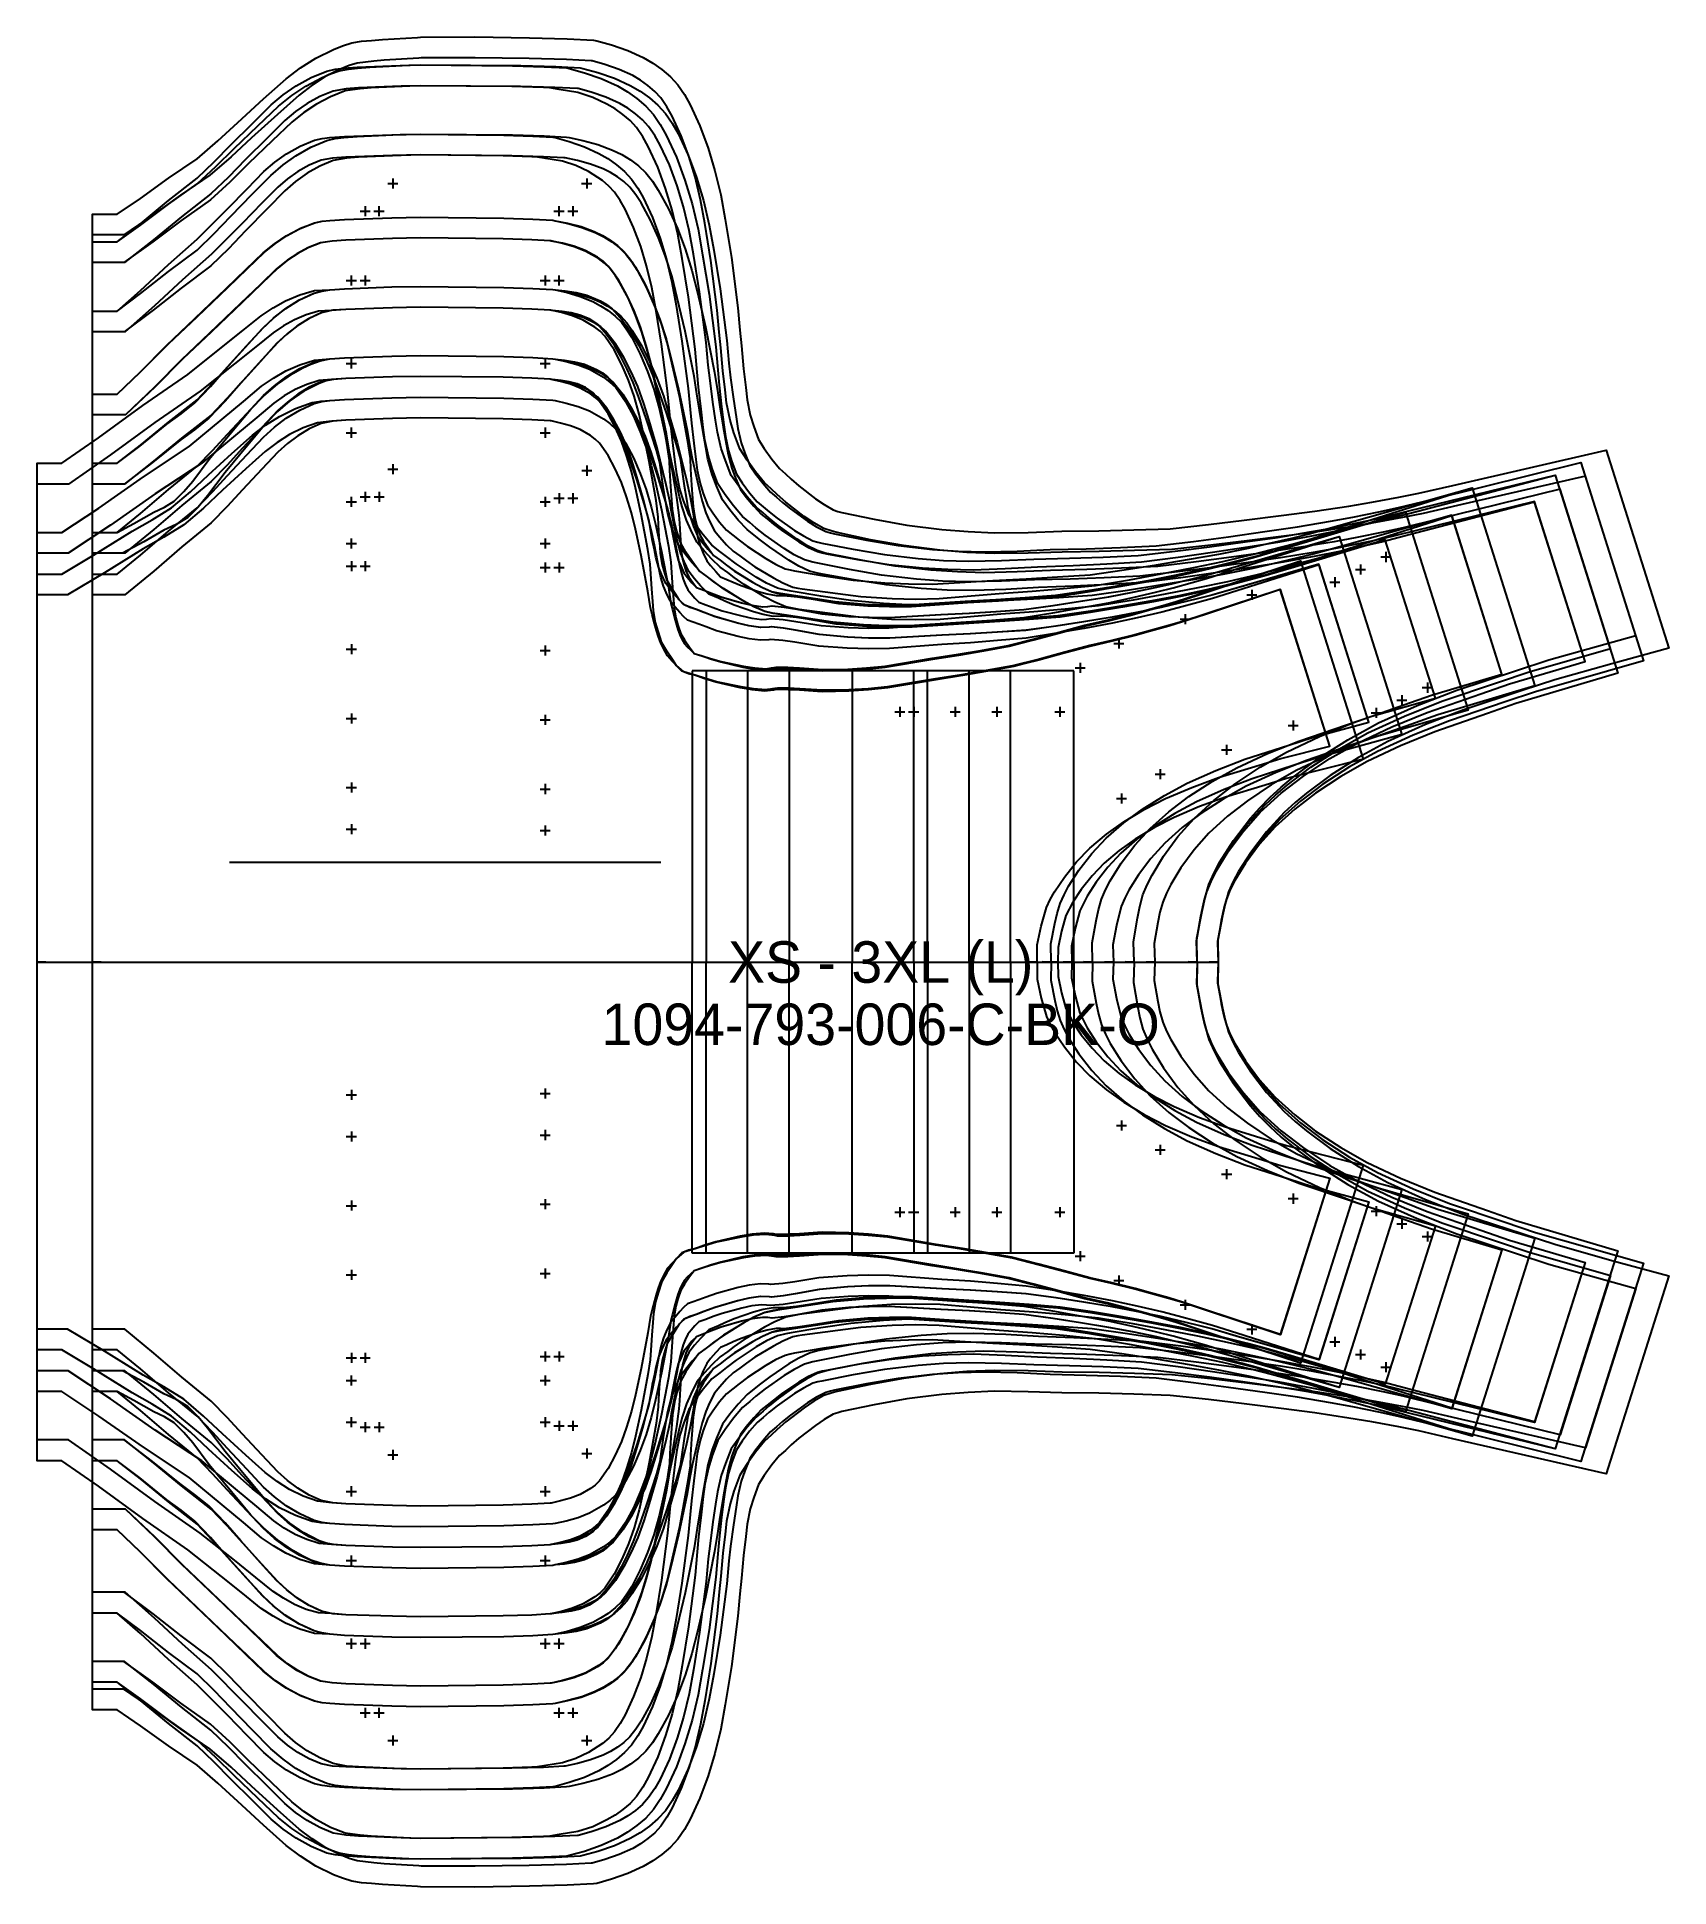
# Model space of a CAD drawing. Header units: inches. Extents: x 0 to 29.5, y 0 to 33.4.
import ezdxf
from ezdxf.enums import TextEntityAlignment as Align

# ---------------------------------------------------------------- set-up
doc = ezdxf.new("R2010")
doc.units = ezdxf.units.IN

msp = doc.modelspace()

# ---------------------------------------------------------------- texts
at = {"layer": 'ABC'}
for s, p in [('XS - 3XL (L)', (15.234, 16.704)), ('1094-793-006-C-BK-O', (15.234, 15.58))]:
    msp.add_text(s, height=0.74921, dxfattribs=at).set_placement(p, align=Align.MIDDLE_CENTER)

# ---------------------------------------------------------------- linework, layer by layer
at = {"layer": 'T001L001'}
for points in [[(1, 16.704), (1.157, 16.704), (1, 16.704), (1, 30.21), (1.236, 30.21), (1.449, 30.21), (1.868, 30.495), (2.375, 30.858), (2.891, 31.208), (3.264, 31.531), (3.625, 31.867), (4.092, 32.29), (4.497, 32.656), (4.758, 32.854), (5.034, 33.029), (5.352, 33.186), (5.516, 33.251), (5.684, 33.304), (5.861, 33.331), (6.04, 33.345), (6.237, 33.364), (6.869, 33.401), (6.923, 33.405), (7.907, 33.409), (8.892, 33.395), (9.575, 33.376), (10.05, 33.353), (10.108, 33.342), (10.375, 33.267), (10.666, 33.167), (10.946, 33.039), (11.12, 32.936), (11.285, 32.82), (11.438, 32.69), (11.574, 32.544), (11.69, 32.369), (11.794, 32.186), (11.971, 31.802), (12.12, 31.403), (12.242, 30.995), (12.347, 30.558), (12.426, 30.114), (12.539, 29.429), (12.656, 28.516), (12.692, 28.113), (12.718, 27.831), (12.758, 27.419), (12.797, 27.078), (12.823, 26.858), (12.878, 26.581), (12.941, 26.377), (13.026, 26.141), (13.131, 25.978), (13.27, 25.784), (13.408, 25.618), (13.513, 25.523), (13.618, 25.424), (13.754, 25.303), (14.055, 25.071), (14.212, 24.964), (14.377, 24.871), (14.462, 24.843), (14.535, 24.823), (15.119, 24.699), (15.706, 24.595), (16.337, 24.514), (16.812, 24.476), (17.287, 24.455), (17.895, 24.463), (18.504, 24.483), (19.172, 24.491), (19.806, 24.508), (20.461, 24.53), (21.151, 24.603), (21.8, 24.681), (22.467, 24.766), (23.076, 24.845), (23.688, 24.939), (24.1, 25.009), (24.587, 25.1), (24.951, 25.171), (25.566, 25.312), (28.336, 25.949), (29.468, 22.372), (28.436, 22.092), (27.407, 21.8), (26.832, 21.612), (25.766, 21.261), (25.072, 20.991), (24.393, 20.685), (23.86, 20.396), (23.348, 20.07), (22.921, 19.754), (22.718, 19.584), (22.522, 19.404), (22.201, 19.058), (21.915, 18.684), (21.694, 18.338), (21.598, 18.156), (21.516, 17.969), (21.452, 17.755), (21.403, 17.537), (21.319, 17.097), (21.325, 16.704), (21.168, 16.704), (21.325, 16.704), (21.319, 16.311), (21.403, 15.871), (21.452, 15.653), (21.516, 15.44), (21.598, 15.252), (21.694, 15.071), (21.915, 14.724), (22.201, 14.35), (22.522, 14.004), (22.718, 13.825), (22.921, 13.654), (23.348, 13.338), (23.86, 13.012), (24.393, 12.723), (25.072, 12.417), (25.766, 12.147), (26.832, 11.796), (27.407, 11.608), (28.436, 11.316), (29.468, 11.036), (28.336, 7.459), (25.566, 8.096), (24.951, 8.237), (24.587, 8.309), (24.1, 8.399), (23.688, 8.469), (23.076, 8.563), (22.467, 8.642), (21.8, 8.728), (21.151, 8.805), (20.461, 8.878), (19.806, 8.901), (19.172, 8.917), (18.504, 8.925), (17.895, 8.945), (17.287, 8.953), (16.812, 8.932), (16.337, 8.894), (15.706, 8.813), (15.119, 8.709), (14.535, 8.585), (14.462, 8.565), (14.377, 8.537), (14.212, 8.444), (14.055, 8.337), (13.754, 8.105), (13.618, 7.984), (13.513, 7.885), (13.408, 7.79), (13.27, 7.624), (13.131, 7.43), (13.026, 7.267), (12.941, 7.031), (12.878, 6.827), (12.823, 6.55), (12.797, 6.33), (12.758, 5.989), (12.718, 5.578), (12.692, 5.295), (12.656, 4.892), (12.539, 3.979), (12.426, 3.294), (12.347, 2.85), (12.242, 2.413), (12.12, 2.005), (11.971, 1.606), (11.794, 1.223), (11.69, 1.039), (11.574, 0.865), (11.438, 0.718), (11.285, 0.588), (11.12, 0.472), (10.946, 0.369), (10.666, 0.241), (10.375, 0.141), (10.108, 0.066), (10.05, 0.055), (9.575, 0.032), (8.892, 0.013), (7.907, 0), (6.923, 0.003), (6.869, 0.007), (6.237, 0.044), (6.04, 0.063), (5.861, 0.077), (5.684, 0.104), (5.516, 0.157), (5.352, 0.222), (5.034, 0.379), (4.758, 0.555), (4.497, 0.752), (4.092, 1.118), (3.625, 1.542), (3.264, 1.877), (2.891, 2.2), (2.375, 2.551), (1.868, 2.913), (1.449, 3.198), (1.236, 3.198), (1, 3.198), (1, 16.704)], [(20.95, 16.704), (20.793, 16.702), (20.95, 16.704), (20.944, 17.136), (21.036, 17.625), (21.091, 17.867), (21.162, 18.104), (21.253, 18.312), (21.36, 18.513), (21.605, 18.898), (21.913, 19.301), (22.082, 19.491), (22.259, 19.673), (22.466, 19.864), (22.682, 20.044), (23.134, 20.379), (23.668, 20.719), (24.224, 21.021), (24.922, 21.336), (25.635, 21.613), (26.715, 21.968), (27.298, 22.159), (28.872, 22.599), (27.961, 25.478), (25.651, 24.946), (25.029, 24.804), (24.657, 24.731), (24.166, 24.64), (23.748, 24.568), (23.128, 24.474), (22.515, 24.394), (21.846, 24.308), (21.193, 24.23), (20.488, 24.156), (19.818, 24.133), (19.179, 24.117), (18.51, 24.108), (17.895, 24.088), (17.28, 24.08), (16.79, 24.101), (16.302, 24.14), (15.646, 24.224), (15.047, 24.331), (14.451, 24.458), (14.355, 24.483), (14.208, 24.532), (14.027, 24.634), (13.854, 24.752), (13.521, 25.008), (13.364, 25.147), (13.259, 25.247), (13.136, 25.358), (12.973, 25.555), (12.821, 25.767), (12.688, 25.973), (12.585, 26.258), (12.514, 26.489), (12.452, 26.8), (12.424, 27.035), (12.385, 27.379), (12.345, 27.795), (12.318, 28.079), (12.283, 28.476), (12.167, 29.374), (12.057, 30.045), (11.982, 30.466), (11.883, 30.881), (11.77, 31.258), (11.633, 31.625), (11.47, 31.978), (11.375, 32.147), (11.267, 32.308), (11.157, 32.427), (11.032, 32.533), (10.898, 32.628), (10.756, 32.711), (10.511, 32.823), (10.254, 32.912), (10.023, 32.976), (10.006, 32.979), (9.56, 33.001), (8.886, 33.02), (7.91, 33.033), (6.934, 33.03), (6.893, 33.027), (6.266, 32.99), (6.079, 32.973), (5.781, 32.937), (5.635, 32.892), (5.492, 32.835), (5.216, 32.699), (4.967, 32.54), (4.731, 32.361), (4.343, 32.012), (3.876, 31.588), (3.505, 31.243), (3.123, 30.912), (2.589, 30.55), (2.082, 30.187), (1.565, 29.835), (1.236, 29.835), (1, 29.835)], [(1, 16.704), (1.157, 16.704), (1, 16.704), (1, 29.71), (1.236, 29.71), (1.449, 29.71), (1.868, 30.038), (2.374, 30.454), (2.891, 30.858), (3.201, 31.155), (3.502, 31.46), (3.89, 31.848), (4.227, 32.182), (4.446, 32.365), (4.679, 32.529), (4.948, 32.678), (5.233, 32.794), (5.385, 32.827), (5.54, 32.845), (5.782, 32.864), (6.56, 32.897), (6.923, 32.905), (8.583, 32.89), (9.159, 32.872), (9.56, 32.851), (9.608, 32.842), (9.885, 32.764), (10.189, 32.659), (10.48, 32.526), (10.661, 32.418), (10.833, 32.297), (10.992, 32.162), (11.133, 32.009), (11.255, 31.827), (11.362, 31.636), (11.546, 31.237), (11.7, 30.821), (11.827, 30.396), (11.936, 29.94), (12.017, 29.478), (12.134, 28.764), (12.255, 27.814), (12.292, 27.394), (12.32, 27.124), (12.362, 26.731), (12.403, 26.406), (12.43, 26.197), (12.485, 25.933), (12.548, 25.738), (12.631, 25.513), (12.733, 25.359), (12.868, 25.175), (13.001, 25.017), (13.112, 24.927), (13.222, 24.832), (13.364, 24.717), (13.678, 24.498), (13.841, 24.398), (14.011, 24.312), (14.097, 24.288), (14.172, 24.271), (14.736, 24.16), (15.303, 24.062), (15.911, 23.99), (16.369, 23.958), (16.827, 23.942), (17.413, 23.955), (17.999, 23.98), (18.643, 23.995), (19.254, 24.016), (19.885, 24.044), (20.549, 24.121), (21.173, 24.201), (21.815, 24.29), (22.397, 24.373), (22.981, 24.47), (23.374, 24.542), (23.838, 24.635), (24.185, 24.708), (24.772, 24.851), (27.412, 25.494), (28.544, 21.918), (26.703, 21.372), (26.191, 21.194), (25.24, 20.863), (24.62, 20.61), (24.016, 20.325), (23.542, 20.057), (23.088, 19.756), (22.71, 19.466), (22.357, 19.146), (22.075, 18.83), (21.823, 18.49), (21.631, 18.176), (21.547, 18.012), (21.477, 17.842), (21.423, 17.649), (21.382, 17.453), (21.314, 17.057), (21.325, 16.704), (21.168, 16.704), (21.325, 16.704), (21.314, 16.351), (21.382, 15.955), (21.423, 15.759), (21.477, 15.566), (21.547, 15.397), (21.631, 15.232), (21.823, 14.918), (22.075, 14.578), (22.357, 14.262), (22.71, 13.942), (23.088, 13.652), (23.542, 13.352), (24.016, 13.083), (24.62, 12.798), (25.24, 12.545), (26.191, 12.214), (26.703, 12.036), (28.544, 11.491), (27.412, 7.914), (24.772, 8.557), (24.185, 8.7), (23.838, 8.773), (23.374, 8.866), (22.981, 8.938), (22.397, 9.035), (21.815, 9.118), (21.173, 9.207), (20.549, 9.288), (19.885, 9.364), (19.254, 9.392), (18.643, 9.413), (17.999, 9.428), (17.413, 9.453), (16.827, 9.466), (16.369, 9.451), (15.911, 9.418), (15.303, 9.346), (14.736, 9.248), (14.172, 9.137), (14.097, 9.121), (14.011, 9.096), (13.841, 9.01), (13.678, 8.91), (13.364, 8.691), (13.222, 8.576), (13.112, 8.481), (13.001, 8.391), (12.868, 8.233), (12.733, 8.049), (12.631, 7.895), (12.548, 7.67), (12.485, 7.476), (12.43, 7.211), (12.403, 7.002), (12.362, 6.677), (12.32, 6.284), (12.292, 6.014), (12.255, 5.594), (12.134, 4.644), (12.017, 3.93), (11.936, 3.468), (11.827, 3.012), (11.7, 2.587), (11.546, 2.172), (11.362, 1.772), (11.255, 1.581), (11.133, 1.399), (10.992, 1.246), (10.833, 1.111), (10.661, 0.99), (10.48, 0.883), (10.189, 0.749), (9.885, 0.644), (9.608, 0.566), (9.56, 0.557), (9.159, 0.536), (8.583, 0.518), (6.923, 0.503), (6.56, 0.511), (5.782, 0.544), (5.54, 0.563), (5.385, 0.581), (5.233, 0.614), (4.948, 0.73), (4.679, 0.879), (4.446, 1.043), (4.227, 1.226), (3.89, 1.56), (3.502, 1.948), (3.201, 2.253), (2.891, 2.55), (2.374, 2.954), (1.868, 3.37), (1.449, 3.698), (1.236, 3.698), (1, 3.698), (1, 16.704)], [(1, 16.704), (1.157, 16.704), (1, 16.704), (1, 29.71), (1.236, 29.71), (1.449, 29.71), (1.868, 30.009), (2.374, 30.39), (2.891, 30.758), (3.232, 31.07), (3.562, 31.395), (3.99, 31.804), (4.36, 32.158), (4.6, 32.351), (4.855, 32.522), (5.148, 32.678), (5.301, 32.743), (5.458, 32.797), (5.622, 32.828), (5.79, 32.845), (6.01, 32.864), (6.715, 32.899), (6.923, 32.905), (8.738, 32.893), (9.367, 32.874), (9.805, 32.852), (9.858, 32.842), (10.129, 32.766), (10.427, 32.664), (10.711, 32.534), (10.889, 32.43), (11.057, 32.311), (11.212, 32.179), (11.35, 32.03), (11.47, 31.852), (11.575, 31.666), (11.756, 31.276), (11.907, 30.87), (12.032, 30.454), (12.139, 30.009), (12.219, 29.557), (12.335, 28.86), (12.455, 27.931), (12.492, 27.52), (12.525, 27.254), (12.577, 26.867), (12.624, 26.548), (12.656, 26.341), (12.716, 26.082), (12.782, 25.891), (12.87, 25.671), (12.974, 25.521), (13.112, 25.343), (13.246, 25.19), (13.355, 25.099), (13.463, 25.004), (13.603, 24.888), (13.913, 24.667), (14.074, 24.565), (14.242, 24.478), (14.328, 24.453), (14.402, 24.436), (14.975, 24.323), (15.551, 24.226), (16.17, 24.155), (16.635, 24.123), (17.101, 24.109), (17.696, 24.124), (18.292, 24.151), (18.946, 24.168), (19.567, 24.191), (20.208, 24.221), (20.883, 24.301), (21.517, 24.385), (22.169, 24.477), (22.762, 24.564), (23.357, 24.664), (23.758, 24.739), (24.231, 24.835), (24.585, 24.911), (25.183, 25.057), (27.874, 25.722), (29.006, 22.145), (27.055, 21.586), (26.512, 21.403), (25.503, 21.062), (24.846, 20.801), (24.204, 20.505), (23.701, 20.226), (23.218, 19.913), (22.815, 19.61), (22.44, 19.275), (22.138, 18.944), (21.869, 18.587), (21.662, 18.257), (21.573, 18.084), (21.496, 17.905), (21.438, 17.702), (21.392, 17.495), (21.317, 17.077), (21.325, 16.704), (21.168, 16.704), (21.325, 16.704), (21.317, 16.331), (21.392, 15.913), (21.438, 15.706), (21.496, 15.503), (21.573, 15.324), (21.662, 15.152), (21.869, 14.821), (22.138, 14.464), (22.44, 14.133), (22.815, 13.798), (23.218, 13.495), (23.701, 13.182), (24.204, 12.903), (24.846, 12.608), (25.503, 12.346), (26.512, 12.005), (27.055, 11.822), (29.006, 11.263), (27.874, 7.686), (25.183, 8.351), (24.585, 8.498), (24.231, 8.573), (23.758, 8.669), (23.357, 8.744), (22.762, 8.845), (22.169, 8.931), (21.517, 9.023), (20.883, 9.107), (20.208, 9.187), (19.567, 9.217), (18.946, 9.24), (18.292, 9.257), (17.696, 9.284), (17.101, 9.299), (16.635, 9.285), (16.17, 9.253), (15.551, 9.182), (14.975, 9.085), (14.402, 8.972), (14.328, 8.955), (14.242, 8.93), (14.074, 8.843), (13.913, 8.742), (13.603, 8.52), (13.463, 8.404), (13.355, 8.309), (13.246, 8.218), (13.112, 8.066), (12.974, 7.887), (12.87, 7.737), (12.782, 7.517), (12.716, 7.326), (12.656, 7.067), (12.624, 6.86), (12.577, 6.541), (12.525, 6.154), (12.492, 5.888), (12.455, 5.477), (12.335, 4.548), (12.219, 3.851), (12.139, 3.399), (12.032, 2.954), (11.907, 2.539), (11.756, 2.132), (11.575, 1.742), (11.47, 1.556), (11.35, 1.378), (11.212, 1.229), (11.057, 1.097), (10.889, 0.978), (10.711, 0.874), (10.427, 0.744), (10.129, 0.642), (9.858, 0.566), (9.805, 0.556), (9.367, 0.534), (8.738, 0.516), (6.923, 0.503), (6.715, 0.509), (6.01, 0.544), (5.79, 0.563), (5.622, 0.58), (5.458, 0.611), (5.301, 0.665), (5.148, 0.73), (4.855, 0.886), (4.6, 1.058), (4.36, 1.25), (3.99, 1.604), (3.562, 2.013), (3.232, 2.338), (2.891, 2.65), (2.374, 3.018), (1.868, 3.399), (1.449, 3.698), (1.236, 3.698), (1, 3.698), (1, 16.704)], [(20.95, 16.704), (20.793, 16.699), (20.95, 16.704), (20.938, 17.089), (21.014, 17.534), (21.06, 17.754), (21.12, 17.971), (21.2, 18.161), (21.293, 18.346), (21.51, 18.699), (21.783, 19.068), (22.089, 19.41), (22.465, 19.752), (22.869, 20.062), (23.345, 20.377), (23.842, 20.658), (24.464, 20.951), (25.102, 21.212), (26.068, 21.548), (26.588, 21.729), (27.952, 22.133), (27.039, 25.018), (24.861, 24.486), (24.268, 24.342), (23.913, 24.268), (23.445, 24.174), (23.045, 24.101), (22.454, 24.003), (21.867, 23.919), (21.223, 23.83), (20.595, 23.748), (19.915, 23.67), (19.269, 23.641), (18.654, 23.62), (18.009, 23.605), (17.416, 23.58), (16.824, 23.567), (16.351, 23.583), (15.879, 23.616), (15.246, 23.691), (14.671, 23.79), (14.098, 23.904), (14.007, 23.924), (13.858, 23.965), (13.671, 24.06), (13.491, 24.17), (13.146, 24.411), (12.981, 24.544), (12.87, 24.64), (12.737, 24.749), (12.574, 24.942), (12.425, 25.144), (12.295, 25.342), (12.193, 25.615), (12.122, 25.837), (12.06, 26.134), (12.031, 26.359), (11.99, 26.688), (11.947, 27.085), (11.919, 27.358), (11.882, 27.774), (11.763, 28.71), (11.648, 29.41), (11.571, 29.849), (11.468, 30.282), (11.35, 30.675), (11.208, 31.06), (11.038, 31.429), (10.938, 31.605), (10.826, 31.773), (10.71, 31.899), (10.58, 32.01), (10.439, 32.11), (10.29, 32.198), (10.034, 32.319), (9.765, 32.408), (9.428, 32.462), (9.261, 32.491), (9.143, 32.497), (8.576, 32.515), (6.925, 32.53), (6.573, 32.522), (5.805, 32.49), (5.585, 32.473), (5.347, 32.433), (5.105, 32.335), (4.876, 32.208), (4.669, 32.062), (4.475, 31.899), (4.155, 31.582), (3.766, 31.194), (3.457, 30.88), (3.139, 30.576), (2.609, 30.161), (2.103, 29.746), (1.579, 29.335), (1.236, 29.335), (1, 29.335)], [(20.95, 16.704), (20.793, 16.7), (20.95, 16.704), (20.941, 17.113), (21.025, 17.58), (21.076, 17.811), (21.141, 18.037), (21.226, 18.237), (21.327, 18.43), (21.557, 18.799), (21.848, 19.185), (22.174, 19.542), (22.37, 19.725), (22.574, 19.898), (23.001, 20.221), (23.507, 20.548), (24.033, 20.84), (24.693, 21.144), (25.369, 21.412), (26.392, 21.758), (26.943, 21.944), (28.412, 22.365), (27.501, 25.244), (25.273, 24.693), (24.669, 24.545), (24.307, 24.468), (23.83, 24.371), (23.423, 24.295), (22.82, 24.193), (22.222, 24.106), (21.568, 24.013), (20.929, 23.929), (20.239, 23.847), (19.583, 23.817), (18.958, 23.793), (18.303, 23.776), (17.701, 23.749), (17.098, 23.734), (16.618, 23.749), (16.139, 23.781), (15.496, 23.855), (14.909, 23.954), (14.326, 24.068), (14.233, 24.09), (14.085, 24.133), (13.9, 24.229), (13.723, 24.341), (13.382, 24.585), (13.22, 24.718), (13.111, 24.815), (12.984, 24.921), (12.822, 25.103), (12.671, 25.3), (12.537, 25.493), (12.431, 25.76), (12.355, 25.978), (12.287, 26.27), (12.253, 26.492), (12.205, 26.815), (12.154, 27.206), (12.119, 27.48), (12.082, 27.89), (11.964, 28.805), (11.851, 29.488), (11.775, 29.917), (11.673, 30.34), (11.557, 30.723), (11.418, 31.098), (11.251, 31.458), (11.154, 31.63), (11.044, 31.794), (10.931, 31.916), (10.804, 32.024), (10.667, 32.121), (10.522, 32.206), (10.271, 32.32), (10.009, 32.41), (9.773, 32.476), (9.76, 32.479), (9.352, 32.499), (8.731, 32.518), (6.927, 32.53), (6.73, 32.524), (6.035, 32.49), (5.833, 32.473), (5.564, 32.434), (5.298, 32.331), (5.046, 32.197), (4.817, 32.043), (4.602, 31.87), (4.249, 31.533), (3.821, 31.124), (3.481, 30.789), (3.131, 30.468), (2.596, 30.087), (2.089, 29.707), (1.569, 29.335), (1.236, 29.335), (1, 29.335)], [(1, 16.704), (1.157, 16.704), (1, 16.704), (1, 28.46), (1.236, 28.46), (1.449, 28.46), (1.868, 28.831), (2.374, 29.301), (2.891, 29.758), (3.443, 30.313), (3.794, 30.67), (4.098, 30.978), (4.296, 31.147), (4.507, 31.299), (4.752, 31.438), (5.01, 31.546), (5.148, 31.577), (5.29, 31.595), (5.555, 31.614), (6.406, 31.645), (6.923, 31.655), (8.429, 31.638), (8.951, 31.62), (9.314, 31.6), (9.358, 31.592), (9.609, 31.522), (9.883, 31.428), (10.146, 31.308), (10.309, 31.212), (10.464, 31.103), (10.608, 30.982), (10.736, 30.844), (10.846, 30.68), (10.943, 30.508), (11.111, 30.148), (11.25, 29.773), (11.366, 29.39), (11.465, 28.979), (11.539, 28.562), (11.646, 27.919), (11.758, 27.062), (11.792, 26.683), (11.818, 26.436), (11.858, 26.075), (11.896, 25.777), (11.921, 25.585), (11.972, 25.343), (12.03, 25.165), (12.107, 24.958), (12.201, 24.817), (12.325, 24.648), (12.447, 24.504), (12.564, 24.414), (12.681, 24.32), (12.831, 24.206), (13.163, 23.989), (13.334, 23.89), (13.512, 23.807), (13.602, 23.785), (13.68, 23.77), (14.209, 23.68), (14.74, 23.603), (15.309, 23.55), (15.737, 23.532), (16.165, 23.529), (17.257, 23.593), (17.858, 23.622), (18.427, 23.658), (19.015, 23.699), (19.633, 23.787), (20.213, 23.878), (20.809, 23.977), (21.341, 24.072), (21.874, 24.18), (22.233, 24.26), (22.656, 24.36), (22.973, 24.439), (23.508, 24.589), (25.912, 25.267), (27.044, 21.69), (25.293, 21.166), (24.805, 20.994), (23.901, 20.676), (23.312, 20.433), (22.737, 20.16), (22.286, 19.903), (21.855, 19.616), (21.496, 19.338), (21.161, 19.032), (20.893, 18.731), (20.654, 18.406), (20.472, 18.106), (20.393, 17.95), (20.326, 17.788), (20.276, 17.604), (20.237, 17.418), (20.174, 17.04), (20.185, 16.704), (20.028, 16.704), (20.185, 16.704), (20.174, 16.368), (20.237, 15.991), (20.276, 15.804), (20.326, 15.62), (20.393, 15.458), (20.472, 15.302), (20.654, 15.002), (20.893, 14.677), (21.161, 14.376), (21.496, 14.07), (21.855, 13.792), (22.286, 13.505), (22.737, 13.248), (23.312, 12.975), (23.901, 12.732), (24.805, 12.414), (25.293, 12.243), (27.044, 11.718), (25.912, 8.141), (23.508, 8.819), (22.973, 8.969), (22.656, 9.048), (22.233, 9.148), (21.874, 9.228), (21.341, 9.336), (20.809, 9.432), (20.213, 9.53), (19.633, 9.621), (19.015, 9.709), (18.427, 9.75), (17.858, 9.786), (17.257, 9.815), (16.165, 9.879), (15.737, 9.876), (15.309, 9.858), (14.74, 9.805), (14.209, 9.728), (13.68, 9.638), (13.602, 9.624), (13.512, 9.601), (13.334, 9.518), (13.163, 9.419), (12.831, 9.203), (12.681, 9.088), (12.564, 8.994), (12.447, 8.904), (12.325, 8.76), (12.201, 8.591), (12.107, 8.45), (12.03, 8.243), (11.972, 8.065), (11.921, 7.823), (11.896, 7.631), (11.858, 7.333), (11.818, 6.972), (11.792, 6.725), (11.758, 6.346), (11.646, 5.489), (11.539, 4.846), (11.465, 4.429), (11.366, 4.018), (11.25, 3.635), (11.111, 3.26), (10.943, 2.9), (10.846, 2.728), (10.736, 2.564), (10.608, 2.427), (10.464, 2.305), (10.309, 2.196), (10.146, 2.1), (9.883, 1.98), (9.609, 1.886), (9.358, 1.816), (9.314, 1.808), (8.951, 1.788), (8.429, 1.77), (6.923, 1.753), (6.406, 1.763), (5.555, 1.794), (5.29, 1.813), (5.148, 1.831), (5.01, 1.862), (4.752, 1.97), (4.507, 2.109), (4.296, 2.261), (4.098, 2.43), (3.794, 2.738), (3.443, 3.095), (2.891, 3.65), (2.374, 4.107), (1.868, 4.577), (1.449, 4.948), (1.236, 4.948), (1, 4.948), (1, 16.704)], [(1, 16.704), (1.157, 16.704), (1, 16.704), (1, 28.46), (1.236, 28.46), (1.449, 28.46), (1.868, 28.774), (2.374, 29.172), (2.891, 29.558), (3.201, 29.86), (3.5, 30.173), (3.887, 30.569), (4.224, 30.91), (4.442, 31.098), (4.675, 31.266), (4.945, 31.42), (5.231, 31.54), (5.384, 31.575), (5.54, 31.595), (5.782, 31.614), (6.56, 31.647), (6.923, 31.655), (8.583, 31.64), (9.159, 31.622), (9.56, 31.601), (9.608, 31.592), (9.856, 31.54), (10.128, 31.467), (10.391, 31.368), (10.557, 31.285), (10.714, 31.189), (10.862, 31.081), (10.995, 30.955), (11.112, 30.803), (11.218, 30.642), (11.404, 30.304), (11.564, 29.949), (11.702, 29.584), (11.825, 29.192), (11.924, 28.792), (12.07, 28.174), (12.234, 27.349), (12.292, 26.983), (12.331, 26.732), (12.391, 26.366), (12.445, 26.064), (12.481, 25.869), (12.546, 25.624), (12.614, 25.445), (12.704, 25.239), (12.807, 25.1), (12.943, 24.934), (13.075, 24.793), (13.187, 24.706), (13.298, 24.614), (13.441, 24.503), (13.758, 24.292), (13.921, 24.196), (14.092, 24.115), (14.178, 24.092), (14.253, 24.078), (14.816, 23.975), (15.381, 23.885), (15.988, 23.821), (16.444, 23.796), (16.901, 23.787), (17.484, 23.808), (18.067, 23.84), (18.708, 23.864), (19.316, 23.893), (19.944, 23.93), (20.604, 24.015), (21.225, 24.104), (21.863, 24.201), (22.44, 24.294), (23.02, 24.4), (23.409, 24.479), (23.87, 24.579), (24.214, 24.657), (24.796, 24.809), (27.412, 25.494), (28.544, 21.918), (26.703, 21.372), (26.191, 21.194), (25.24, 20.863), (24.62, 20.61), (24.016, 20.325), (23.542, 20.057), (23.088, 19.756), (22.71, 19.466), (22.357, 19.146), (22.075, 18.83), (21.823, 18.49), (21.631, 18.176), (21.547, 18.012), (21.477, 17.842), (21.423, 17.649), (21.382, 17.453), (21.314, 17.057), (21.325, 16.704), (21.168, 16.704), (21.325, 16.704), (21.314, 16.351), (21.382, 15.955), (21.423, 15.759), (21.477, 15.566), (21.547, 15.397), (21.631, 15.232), (21.823, 14.918), (22.075, 14.578), (22.357, 14.262), (22.71, 13.942), (23.088, 13.652), (23.542, 13.352), (24.016, 13.083), (24.62, 12.798), (25.24, 12.545), (26.191, 12.214), (26.703, 12.036), (28.544, 11.491), (27.412, 7.914), (24.796, 8.599), (24.214, 8.751), (23.87, 8.829), (23.409, 8.929), (23.02, 9.008), (22.44, 9.114), (21.863, 9.207), (21.225, 9.304), (20.604, 9.393), (19.944, 9.478), (19.316, 9.515), (18.708, 9.544), (18.067, 9.568), (17.484, 9.601), (16.901, 9.621), (16.444, 9.613), (15.988, 9.587), (15.381, 9.523), (14.816, 9.433), (14.253, 9.33), (14.178, 9.316), (14.092, 9.294), (13.921, 9.212), (13.758, 9.116), (13.441, 8.905), (13.298, 8.794), (13.187, 8.702), (13.075, 8.615), (12.943, 8.474), (12.807, 8.308), (12.704, 8.169), (12.614, 7.963), (12.546, 7.784), (12.481, 7.539), (12.445, 7.344), (12.391, 7.042), (12.331, 6.676), (12.292, 6.425), (12.234, 6.059), (12.07, 5.234), (11.924, 4.616), (11.825, 4.216), (11.702, 3.824), (11.564, 3.459), (11.404, 3.104), (11.218, 2.766), (11.112, 2.605), (10.995, 2.453), (10.862, 2.328), (10.714, 2.219), (10.557, 2.123), (10.391, 2.04), (10.128, 1.941), (9.856, 1.868), (9.608, 1.816), (9.56, 1.807), (9.159, 1.786), (8.583, 1.768), (6.923, 1.753), (6.56, 1.761), (5.782, 1.794), (5.54, 1.813), (5.384, 1.833), (5.231, 1.868), (4.945, 1.988), (4.675, 2.142), (4.442, 2.311), (4.224, 2.498), (3.887, 2.839), (3.5, 3.235), (3.201, 3.548), (2.891, 3.85), (2.374, 4.236), (1.868, 4.634), (1.449, 4.948), (1.236, 4.948), (1, 4.948), (1, 16.704)], [(19.81, 16.704), (19.653, 16.699), (19.81, 16.704), (19.797, 17.071), (19.869, 17.498), (19.912, 17.709), (19.969, 17.916), (20.045, 18.099), (20.134, 18.275), (20.34, 18.614), (20.6, 18.968), (20.892, 19.296), (21.25, 19.624), (21.635, 19.921), (22.088, 20.223), (22.561, 20.493), (23.155, 20.774), (23.762, 21.025), (24.681, 21.348), (25.177, 21.522), (26.452, 21.904), (25.544, 24.774), (23.609, 24.228), (23.069, 24.076), (22.745, 23.996), (22.317, 23.894), (21.952, 23.813), (21.411, 23.704), (20.873, 23.607), (20.273, 23.508), (19.688, 23.416), (19.055, 23.326), (18.452, 23.283), (17.879, 23.248), (17.277, 23.219), (16.171, 23.153), (15.729, 23.156), (15.287, 23.176), (14.693, 23.23), (14.154, 23.309), (13.616, 23.4), (13.523, 23.418), (13.37, 23.456), (13.174, 23.547), (12.986, 23.655), (12.622, 23.893), (12.449, 24.025), (12.332, 24.12), (12.187, 24.232), (12.031, 24.416), (11.893, 24.602), (11.771, 24.787), (11.675, 25.041), (11.609, 25.246), (11.551, 25.522), (11.524, 25.729), (11.485, 26.031), (11.445, 26.396), (11.419, 26.647), (11.385, 27.021), (11.275, 27.864), (11.171, 28.493), (11.1, 28.887), (11.007, 29.276), (10.901, 29.627), (10.773, 29.97), (10.619, 30.3), (10.53, 30.458), (10.429, 30.608), (10.327, 30.718), (10.212, 30.816), (9.956, 30.98), (9.728, 31.088), (9.489, 31.166), (9.189, 31.214), (9.039, 31.24), (8.934, 31.246), (8.42, 31.263), (6.924, 31.28), (6.416, 31.27), (5.575, 31.24), (5.336, 31.223), (5.128, 31.186), (4.912, 31.096), (4.708, 30.98), (4.523, 30.846), (4.348, 30.698), (4.061, 30.407), (3.71, 30.05), (3.149, 29.485), (2.625, 29.023), (2.12, 28.554), (1.591, 28.085), (1.236, 28.085), (1, 28.085)], [(20.95, 16.704), (20.793, 16.699), (20.95, 16.704), (20.938, 17.089), (21.014, 17.534), (21.06, 17.754), (21.12, 17.971), (21.2, 18.161), (21.293, 18.346), (21.51, 18.699), (21.783, 19.068), (22.089, 19.41), (22.465, 19.752), (22.869, 20.062), (23.345, 20.377), (23.842, 20.658), (24.464, 20.951), (25.102, 21.212), (26.068, 21.548), (26.588, 21.729), (27.952, 22.133), (27.041, 25.01), (24.891, 24.446), (24.303, 24.293), (23.951, 24.213), (23.486, 24.112), (23.09, 24.032), (22.503, 23.924), (21.92, 23.831), (21.28, 23.733), (20.655, 23.643), (19.979, 23.556), (19.336, 23.519), (18.724, 23.489), (18.083, 23.466), (17.493, 23.433), (16.902, 23.411), (16.432, 23.42), (15.962, 23.447), (15.33, 23.513), (14.757, 23.605), (14.185, 23.709), (14.096, 23.726), (13.946, 23.765), (13.758, 23.855), (13.578, 23.961), (13.23, 24.193), (13.064, 24.321), (12.952, 24.414), (12.821, 24.516), (12.661, 24.686), (12.511, 24.869), (12.377, 25.05), (12.267, 25.304), (12.189, 25.509), (12.115, 25.787), (12.076, 25.997), (12.021, 26.303), (11.961, 26.673), (11.921, 26.925), (11.865, 27.283), (11.703, 28.094), (11.561, 28.698), (11.467, 29.076), (11.351, 29.446), (11.225, 29.78), (11.079, 30.104), (10.909, 30.413), (10.813, 30.56), (10.705, 30.699), (10.599, 30.799), (10.482, 30.885), (10.356, 30.962), (10.225, 31.028), (9.996, 31.114), (9.76, 31.177), (9.535, 31.224), (9.514, 31.228), (9.143, 31.247), (8.576, 31.265), (6.925, 31.28), (6.573, 31.272), (5.805, 31.24), (5.587, 31.223), (5.349, 31.181), (5.106, 31.078), (4.876, 30.947), (4.669, 30.797), (4.474, 30.63), (4.155, 30.306), (3.767, 29.91), (3.459, 29.586), (3.138, 29.274), (2.602, 28.874), (2.096, 28.476), (1.574, 28.085), (1.236, 28.085), (1, 28.085)], [(6.334, 30.763), (6.516, 30.763)], [(6.425, 30.854), (6.425, 30.672)], [(9.834, 30.763), (10.016, 30.763)], [(9.925, 30.854), (9.925, 30.672)], [(1, 16.704), (1.157, 16.704), (1, 16.704), (1, 26.96), (1.236, 26.96), (1.449, 26.96), (1.856, 27.351), (2.346, 27.845), (2.848, 28.326), (3.413, 28.866), (3.773, 29.212), (4.085, 29.512), (4.287, 29.675), (4.501, 29.821), (4.749, 29.953), (5.009, 30.054), (5.148, 30.081), (5.29, 30.095), (5.555, 30.114), (6.406, 30.145), (6.923, 30.155), (8.429, 30.138), (8.951, 30.12), (9.314, 30.1), (9.358, 30.092), (9.587, 30.042), (9.838, 29.971), (10.08, 29.876), (10.232, 29.798), (10.377, 29.708), (10.513, 29.606), (10.634, 29.488), (10.741, 29.346), (10.838, 29.196), (11.006, 28.881), (11.15, 28.551), (11.274, 28.213), (11.383, 27.848), (11.471, 27.477), (11.599, 26.904), (11.742, 26.139), (11.792, 25.8), (11.802, 25.603), (11.818, 25.315), (11.835, 25.077), (11.847, 24.924), (11.877, 24.73), (11.915, 24.586), (11.968, 24.419), (12.036, 24.303), (12.128, 24.164), (12.218, 24.044), (12.333, 23.96), (12.448, 23.872), (12.596, 23.765), (12.922, 23.563), (13.09, 23.472), (13.264, 23.395), (13.352, 23.376), (13.427, 23.363), (14.414, 23.214), (14.945, 23.168), (15.343, 23.153), (15.741, 23.153), (16.757, 23.219), (17.316, 23.249), (17.845, 23.285), (18.392, 23.327), (18.966, 23.412), (19.506, 23.5), (20.061, 23.595), (20.546, 23.688), (21.032, 23.792), (21.359, 23.868), (21.745, 23.965), (22.034, 24.04), (22.521, 24.182), (24.712, 24.827), (25.844, 21.25), (24.216, 20.783), (23.762, 20.63), (22.92, 20.344), (22.372, 20.126), (21.836, 19.879), (21.416, 19.646), (21.014, 19.384), (20.678, 19.131), (20.364, 18.851), (20.113, 18.575), (19.888, 18.276), (19.716, 18), (19.641, 17.856), (19.577, 17.707), (19.491, 17.364), (19.428, 17.015), (19.435, 16.704), (19.278, 16.704), (19.435, 16.704), (19.428, 16.393), (19.491, 16.044), (19.577, 15.701), (19.641, 15.552), (19.716, 15.408), (19.888, 15.132), (20.113, 14.833), (20.364, 14.557), (20.678, 14.277), (21.014, 14.024), (21.416, 13.762), (21.836, 13.529), (22.372, 13.282), (22.92, 13.064), (23.762, 12.779), (24.216, 12.625), (25.844, 12.158), (24.712, 8.581), (22.521, 9.226), (22.034, 9.369), (21.745, 9.444), (21.359, 9.54), (21.032, 9.616), (20.546, 9.721), (20.061, 9.813), (19.506, 9.908), (18.966, 9.996), (18.392, 10.081), (17.845, 10.123), (17.316, 10.159), (16.757, 10.189), (15.741, 10.255), (15.343, 10.255), (14.945, 10.24), (14.414, 10.195), (13.427, 10.045), (13.352, 10.032), (13.264, 10.013), (13.09, 9.936), (12.922, 9.845), (12.596, 9.644), (12.448, 9.537), (12.333, 9.448), (12.218, 9.364), (12.128, 9.244), (12.036, 9.105), (11.968, 8.989), (11.915, 8.822), (11.877, 8.679), (11.847, 8.484), (11.835, 8.331), (11.818, 8.093), (11.802, 7.805), (11.792, 7.608), (11.742, 7.269), (11.599, 6.504), (11.471, 5.931), (11.383, 5.56), (11.274, 5.196), (11.15, 4.857), (11.006, 4.527), (10.838, 4.212), (10.741, 4.062), (10.634, 3.92), (10.513, 3.803), (10.377, 3.7), (10.232, 3.61), (10.08, 3.532), (9.838, 3.437), (9.587, 3.366), (9.358, 3.316), (9.314, 3.308), (8.951, 3.288), (8.429, 3.27), (6.923, 3.253), (6.406, 3.263), (5.555, 3.294), (5.29, 3.313), (5.148, 3.327), (5.009, 3.354), (4.749, 3.456), (4.501, 3.588), (4.287, 3.733), (4.085, 3.896), (3.773, 4.196), (3.413, 4.542), (2.848, 5.082), (2.346, 5.563), (1.856, 6.057), (1.449, 6.448), (1.236, 6.448), (1, 6.448), (1, 16.704)], [(1, 16.704), (1.157, 16.704), (1, 16.704), (1, 26.96), (1.236, 26.96), (1.449, 26.96), (1.868, 27.36), (2.373, 27.865), (2.891, 28.358), (3.446, 28.888), (3.8, 29.228), (4.106, 29.522), (4.305, 29.682), (4.515, 29.826), (4.758, 29.955), (5.014, 30.055), (5.151, 30.081), (5.29, 30.095), (5.555, 30.114), (6.406, 30.145), (6.923, 30.155), (8.429, 30.138), (8.951, 30.12), (9.314, 30.1), (9.358, 30.092), (9.58, 30.047), (9.825, 29.984), (10.061, 29.897), (10.21, 29.824), (10.351, 29.739), (10.484, 29.642), (10.604, 29.531), (10.71, 29.396), (10.806, 29.252), (10.975, 28.951), (11.121, 28.634), (11.246, 28.308), (11.359, 27.958), (11.45, 27.6), (11.585, 27.048), (11.738, 26.31), (11.792, 25.983), (11.838, 25.767), (11.907, 25.453), (11.968, 25.194), (12.008, 25.027), (12.076, 24.818), (12.143, 24.667), (12.231, 24.492), (12.327, 24.376), (12.452, 24.239), (12.573, 24.123), (12.692, 24.039), (12.81, 23.95), (12.963, 23.842), (13.298, 23.641), (13.47, 23.55), (13.649, 23.474), (13.739, 23.455), (13.817, 23.443), (14.873, 23.304), (15.439, 23.266), (15.864, 23.258), (16.289, 23.266), (17.372, 23.357), (17.968, 23.401), (18.532, 23.45), (19.115, 23.506), (19.725, 23.609), (20.299, 23.714), (20.889, 23.827), (21.413, 23.938), (21.94, 24.062), (22.293, 24.152), (22.71, 24.265), (23.022, 24.353), (23.547, 24.519), (25.912, 25.267), (27.044, 21.69), (25.293, 21.166), (24.805, 20.994), (23.901, 20.676), (23.312, 20.433), (22.737, 20.16), (22.286, 19.903), (21.855, 19.616), (21.496, 19.338), (21.161, 19.032), (20.893, 18.731), (20.654, 18.406), (20.472, 18.106), (20.393, 17.95), (20.326, 17.788), (20.276, 17.604), (20.237, 17.418), (20.174, 17.04), (20.185, 16.704), (20.028, 16.704), (20.185, 16.704), (20.174, 16.368), (20.237, 15.991), (20.276, 15.804), (20.326, 15.62), (20.393, 15.458), (20.472, 15.302), (20.654, 15.002), (20.893, 14.677), (21.161, 14.376), (21.496, 14.07), (21.855, 13.792), (22.286, 13.505), (22.737, 13.248), (23.312, 12.975), (23.901, 12.732), (24.805, 12.414), (25.293, 12.243), (27.044, 11.718), (25.912, 8.141), (23.547, 8.889), (23.022, 9.055), (22.71, 9.143), (22.293, 9.256), (21.94, 9.346), (21.413, 9.47), (20.889, 9.582), (20.299, 9.694), (19.725, 9.799), (19.115, 9.902), (18.532, 9.958), (17.968, 10.007), (17.372, 10.051), (16.289, 10.142), (15.864, 10.15), (15.439, 10.142), (14.873, 10.104), (13.817, 9.965), (13.739, 9.953), (13.649, 9.934), (13.47, 9.858), (13.298, 9.768), (12.963, 9.566), (12.81, 9.458), (12.692, 9.369), (12.573, 9.285), (12.452, 9.169), (12.327, 9.032), (12.231, 8.916), (12.143, 8.742), (12.076, 8.59), (12.008, 8.381), (11.968, 8.214), (11.907, 7.955), (11.838, 7.641), (11.792, 7.425), (11.738, 7.098), (11.585, 6.36), (11.45, 5.808), (11.359, 5.45), (11.246, 5.1), (11.121, 4.774), (10.975, 4.457), (10.806, 4.156), (10.71, 4.012), (10.604, 3.877), (10.484, 3.766), (10.351, 3.669), (10.21, 3.584), (10.061, 3.511), (9.825, 3.425), (9.58, 3.361), (9.358, 3.316), (9.314, 3.308), (8.951, 3.288), (8.429, 3.27), (6.923, 3.253), (6.406, 3.263), (5.555, 3.294), (5.29, 3.313), (5.151, 3.327), (5.014, 3.354), (4.758, 3.453), (4.515, 3.583), (4.305, 3.726), (4.106, 3.886), (3.8, 4.18), (3.446, 4.52), (2.891, 5.05), (2.373, 5.543), (1.868, 6.048), (1.449, 6.448), (1.236, 6.448), (1, 6.448), (1, 16.704)], [(5.834, 30.263), (6.016, 30.263)], [(5.925, 30.354), (5.925, 30.172)], [(6.084, 30.263), (6.266, 30.263)], [(6.175, 30.354), (6.175, 30.172)], [(9.334, 30.263), (9.516, 30.263)], [(9.425, 30.354), (9.425, 30.172)], [(9.584, 30.263), (9.766, 30.263)], [(9.675, 30.354), (9.675, 30.172)], [(19.06, 16.704), (18.903, 16.7), (19.06, 16.704), (19.052, 17.051), (19.124, 17.449), (19.167, 17.646), (19.222, 17.839), (19.295, 18.009), (19.38, 18.173), (19.576, 18.488), (19.823, 18.815), (20.098, 19.118), (20.436, 19.419), (20.797, 19.691), (21.222, 19.967), (21.665, 20.213), (22.219, 20.469), (22.786, 20.695), (23.642, 20.985), (24.104, 21.141), (25.25, 21.47), (24.345, 24.328), (22.627, 23.823), (22.134, 23.678), (21.838, 23.601), (21.447, 23.504), (21.114, 23.426), (20.62, 23.32), (20.128, 23.226), (19.568, 23.13), (19.024, 23.041), (18.434, 22.954), (17.872, 22.911), (17.339, 22.875), (16.78, 22.844), (15.75, 22.777), (15.337, 22.778), (14.925, 22.793), (14.37, 22.841), (13.369, 22.993), (13.281, 23.007), (13.13, 23.041), (12.938, 23.125), (12.753, 23.225), (12.395, 23.447), (12.224, 23.571), (12.108, 23.66), (11.953, 23.774), (11.821, 23.947), (11.718, 24.105), (11.623, 24.266), (11.555, 24.482), (11.51, 24.653), (11.474, 24.881), (11.461, 25.049), (11.444, 25.291), (11.427, 25.583), (11.418, 25.763), (11.372, 26.077), (11.232, 26.829), (11.106, 27.387), (11.024, 27.736), (10.921, 28.079), (10.809, 28.386), (10.679, 28.685), (10.526, 28.971), (10.439, 29.107), (10.341, 29.235), (10.247, 29.327), (10.141, 29.407), (9.91, 29.538), (9.702, 29.619), (9.487, 29.68), (9.282, 29.725), (9.268, 29.727), (8.934, 29.746), (8.42, 29.763), (6.924, 29.78), (6.416, 29.77), (5.575, 29.74), (5.331, 29.722), (5.117, 29.691), (4.9, 29.606), (4.693, 29.496), (4.505, 29.368), (4.327, 29.225), (4.033, 28.942), (3.673, 28.595), (3.107, 28.055), (2.609, 27.577), (2.119, 27.084), (1.6, 26.585), (1.236, 26.585), (1, 26.585)], [(19.81, 16.704), (19.653, 16.699), (19.81, 16.704), (19.797, 17.071), (19.869, 17.498), (19.912, 17.709), (19.969, 17.916), (20.045, 18.099), (20.134, 18.275), (20.34, 18.614), (20.6, 18.968), (20.892, 19.296), (21.25, 19.624), (21.635, 19.921), (22.088, 20.223), (22.561, 20.493), (23.155, 20.774), (23.762, 21.025), (24.681, 21.348), (25.177, 21.522), (26.452, 21.904), (25.549, 24.759), (23.661, 24.161), (23.129, 23.994), (22.81, 23.904), (22.388, 23.789), (22.029, 23.698), (21.496, 23.572), (20.963, 23.459), (20.368, 23.345), (19.79, 23.24), (19.164, 23.134), (18.566, 23.077), (17.998, 23.028), (17.402, 22.984), (16.305, 22.891), (15.866, 22.883), (15.427, 22.891), (14.835, 22.931), (13.764, 23.072), (13.673, 23.086), (13.52, 23.118), (13.323, 23.201), (13.133, 23.301), (12.766, 23.523), (12.59, 23.646), (12.471, 23.736), (12.334, 23.834), (12.184, 23.977), (12.044, 24.13), (11.915, 24.286), (11.804, 24.506), (11.725, 24.684), (11.647, 24.925), (11.603, 25.107), (11.541, 25.37), (11.471, 25.688), (11.423, 25.913), (11.369, 26.242), (11.219, 26.965), (11.088, 27.504), (11.002, 27.839), (10.896, 28.168), (10.783, 28.462), (10.651, 28.748), (10.499, 29.021), (10.316, 29.273), (10.224, 29.359), (10.121, 29.433), (9.897, 29.555), (9.696, 29.629), (9.487, 29.684), (9.285, 29.724), (9.267, 29.727), (8.934, 29.746), (8.42, 29.763), (6.924, 29.78), (6.416, 29.77), (5.575, 29.74), (5.331, 29.722), (5.122, 29.691), (4.909, 29.609), (4.707, 29.501), (4.523, 29.376), (4.349, 29.235), (4.059, 28.958), (3.706, 28.617), (3.15, 28.087), (2.635, 27.597), (2.131, 27.092), (1.599, 26.585), (1.236, 26.585), (1, 26.585)], [(5.675, 29.104), (5.675, 28.922)], [(5.925, 29.104), (5.925, 28.922)], [(9.175, 29.104), (9.175, 28.922)], [(9.425, 29.104), (9.425, 28.922)], [(0, 16.704), (0.157, 16.704), (0, 16.704), (0, 25.71), (0.236, 25.71), (0.449, 25.71), (1.109, 26.169), (1.909, 26.752), (2.725, 27.317), (3.33, 27.799), (3.715, 28.109), (4.05, 28.376), (4.264, 28.519), (4.488, 28.644), (4.743, 28.752), (5.01, 28.829), (5.29, 28.845), (5.555, 28.864), (6.406, 28.895), (6.923, 28.905), (8.429, 28.888), (8.951, 28.87), (9.314, 28.85), (9.358, 28.842), (9.537, 28.825), (9.735, 28.794), (9.928, 28.745), (10.17, 28.644), (10.283, 28.579), (10.386, 28.501), (10.568, 28.298), (10.726, 28.074), (10.867, 27.836), (10.992, 27.589), (11.109, 27.322), (11.211, 27.047), (11.362, 26.623), (11.543, 26.053), (11.612, 25.8), (11.641, 25.599), (11.686, 25.306), (11.726, 25.065), (11.753, 24.909), (11.803, 24.713), (11.856, 24.569), (11.926, 24.403), (12.007, 24.291), (12.114, 24.158), (12.218, 24.044), (12.335, 23.959), (12.451, 23.869), (12.6, 23.761), (12.929, 23.557), (13.098, 23.465), (13.274, 23.387), (13.363, 23.367), (13.439, 23.355), (14.426, 23.206), (14.955, 23.161), (15.353, 23.146), (15.751, 23.146), (16.766, 23.213), (17.325, 23.244), (17.854, 23.28), (18.4, 23.322), (18.974, 23.408), (19.513, 23.496), (20.067, 23.591), (20.551, 23.684), (21.037, 23.789), (21.364, 23.866), (21.749, 23.962), (22.037, 24.038), (22.524, 24.181), (24.712, 24.827), (25.844, 21.25), (24.216, 20.783), (23.762, 20.63), (22.92, 20.344), (22.372, 20.126), (21.836, 19.879), (21.416, 19.646), (21.014, 19.384), (20.678, 19.131), (20.364, 18.851), (20.113, 18.575), (19.888, 18.276), (19.716, 18), (19.641, 17.856), (19.577, 17.707), (19.491, 17.364), (19.428, 17.015), (19.435, 16.704), (19.278, 16.704), (19.435, 16.704), (19.428, 16.393), (19.491, 16.044), (19.577, 15.701), (19.641, 15.552), (19.716, 15.408), (19.888, 15.132), (20.113, 14.833), (20.364, 14.557), (20.678, 14.277), (21.014, 14.024), (21.416, 13.762), (21.836, 13.529), (22.372, 13.282), (22.92, 13.064), (23.762, 12.779), (24.216, 12.625), (25.844, 12.158), (24.712, 8.581), (22.524, 9.227), (22.037, 9.371), (21.749, 9.446), (21.364, 9.542), (21.037, 9.619), (20.551, 9.724), (20.067, 9.817), (19.513, 9.912), (18.974, 10), (18.4, 10.086), (17.854, 10.128), (17.325, 10.164), (16.766, 10.195), (15.751, 10.262), (15.353, 10.262), (14.955, 10.247), (14.426, 10.202), (13.439, 10.054), (13.363, 10.041), (13.274, 10.021), (13.098, 9.943), (12.929, 9.851), (12.6, 9.647), (12.451, 9.539), (12.335, 9.449), (12.218, 9.364), (12.114, 9.25), (12.007, 9.117), (11.926, 9.005), (11.856, 8.839), (11.803, 8.695), (11.753, 8.5), (11.726, 8.344), (11.686, 8.102), (11.641, 7.809), (11.612, 7.608), (11.543, 7.355), (11.362, 6.785), (11.211, 6.361), (11.109, 6.086), (10.992, 5.819), (10.867, 5.572), (10.726, 5.335), (10.568, 5.11), (10.386, 4.907), (10.283, 4.829), (10.17, 4.764), (9.928, 4.663), (9.735, 4.614), (9.537, 4.583), (9.358, 4.566), (9.314, 4.558), (8.951, 4.538), (8.429, 4.52), (6.923, 4.503), (6.406, 4.513), (5.555, 4.544), (5.29, 4.563), (5.01, 4.579), (4.743, 4.656), (4.488, 4.764), (4.264, 4.889), (4.05, 5.032), (3.715, 5.299), (3.33, 5.609), (2.725, 6.091), (1.909, 6.656), (1.109, 7.239), (0.449, 7.698), (0.236, 7.698), (0, 7.698), (0, 16.704)], [(1, 16.704), (1.157, 16.704), (1, 16.704), (1, 25.71), (1.236, 25.71), (1.449, 25.71), (1.855, 26.022), (2.347, 26.417), (2.601, 26.604), (2.848, 26.8), (3.133, 27.098), (3.403, 27.41), (3.757, 27.802), (4.063, 28.141), (4.264, 28.328), (4.479, 28.497), (4.73, 28.655), (4.997, 28.781), (5.142, 28.821), (5.29, 28.845), (5.555, 28.864), (6.406, 28.895), (6.923, 28.905), (8.429, 28.888), (8.951, 28.87), (9.314, 28.85), (9.358, 28.842), (9.573, 28.792), (9.808, 28.722), (10.035, 28.63), (10.177, 28.554), (10.312, 28.467), (10.438, 28.369), (10.551, 28.257), (10.65, 28.122), (10.738, 27.98), (10.893, 27.682), (11.024, 27.369), (11.136, 27.049), (11.234, 26.705), (11.312, 26.355), (11.425, 25.814), (11.55, 25.092), (11.592, 24.773), (11.599, 24.627), (11.611, 24.413), (11.624, 24.237), (11.633, 24.123), (11.655, 23.979), (11.683, 23.872), (11.722, 23.748), (11.772, 23.662), (11.84, 23.559), (11.907, 23.47), (12.043, 23.419), (12.179, 23.364), (12.353, 23.3), (12.725, 23.192), (12.914, 23.148), (13.105, 23.121), (13.196, 23.126), (13.273, 23.134), (13.5, 23.112), (13.726, 23.074), (14.176, 22.991), (14.662, 22.945), (15.026, 22.929), (15.391, 22.926), (16.323, 22.98), (16.835, 23.004), (17.32, 23.033), (17.821, 23.068), (18.348, 23.142), (18.843, 23.219), (19.351, 23.302), (19.785, 23.383), (20.22, 23.475), (20.513, 23.542), (20.858, 23.627), (21.116, 23.693), (21.552, 23.819), (23.512, 24.387), (24.644, 20.81), (23.139, 20.4), (22.719, 20.265), (21.94, 20.013), (21.433, 19.818), (20.936, 19.597), (20.547, 19.388), (20.172, 19.152), (19.86, 18.923), (19.568, 18.669), (19.333, 18.418), (19.122, 18.146), (18.96, 17.894), (18.829, 17.626), (18.745, 17.312), (18.682, 16.991), (18.685, 16.704), (18.528, 16.704), (18.685, 16.704), (18.682, 16.417), (18.745, 16.097), (18.829, 15.782), (18.96, 15.514), (19.122, 15.262), (19.333, 14.99), (19.568, 14.739), (19.86, 14.485), (20.172, 14.256), (20.547, 14.02), (20.936, 13.811), (21.433, 13.59), (21.94, 13.395), (22.719, 13.143), (23.139, 13.008), (24.644, 12.598), (23.512, 9.021), (21.552, 9.59), (21.116, 9.715), (20.858, 9.781), (20.513, 9.866), (20.22, 9.933), (19.785, 10.025), (19.351, 10.106), (18.843, 10.189), (18.348, 10.266), (17.821, 10.34), (17.32, 10.375), (16.835, 10.404), (16.323, 10.429), (15.391, 10.482), (15.026, 10.479), (14.662, 10.463), (14.176, 10.417), (13.726, 10.334), (13.5, 10.296), (13.273, 10.274), (13.196, 10.282), (13.105, 10.287), (12.914, 10.26), (12.725, 10.216), (12.353, 10.108), (12.179, 10.044), (12.043, 9.989), (11.907, 9.938), (11.84, 9.849), (11.772, 9.746), (11.722, 9.66), (11.683, 9.536), (11.655, 9.429), (11.633, 9.285), (11.624, 9.171), (11.611, 8.995), (11.599, 8.781), (11.592, 8.635), (11.55, 8.316), (11.425, 7.594), (11.312, 7.053), (11.234, 6.703), (11.136, 6.359), (11.024, 6.039), (10.893, 5.726), (10.738, 5.428), (10.65, 5.286), (10.551, 5.151), (10.438, 5.039), (10.312, 4.941), (10.177, 4.854), (10.035, 4.778), (9.808, 4.686), (9.573, 4.616), (9.358, 4.566), (9.314, 4.558), (8.951, 4.538), (8.429, 4.52), (6.923, 4.503), (6.406, 4.513), (5.555, 4.544), (5.29, 4.563), (5.142, 4.587), (4.997, 4.627), (4.73, 4.754), (4.479, 4.911), (4.264, 5.08), (4.063, 5.267), (3.757, 5.606), (3.403, 5.998), (3.133, 6.31), (2.848, 6.608), (2.601, 6.804), (2.347, 6.992), (1.855, 7.387), (1.449, 7.698), (1.236, 7.698), (1, 7.698), (1, 16.704)], [(1, 16.704), (1.157, 16.704), (1, 16.704), (1, 25.71), (1.236, 25.71), (1.449, 25.71), (1.868, 26.038), (2.374, 26.454), (2.891, 26.858), (3.17, 27.149), (3.437, 27.452), (3.785, 27.833), (4.087, 28.163), (4.284, 28.345), (4.495, 28.509), (4.741, 28.662), (5.004, 28.784), (5.145, 28.822), (5.29, 28.845), (5.555, 28.864), (6.406, 28.895), (6.923, 28.905), (8.429, 28.888), (8.951, 28.87), (9.314, 28.85), (9.358, 28.842), (9.567, 28.809), (9.798, 28.759), (10.022, 28.687), (10.164, 28.625), (10.299, 28.551), (10.427, 28.466), (10.544, 28.367), (10.648, 28.245), (10.743, 28.114), (10.913, 27.839), (11.061, 27.549), (11.191, 27.25), (11.31, 26.927), (11.41, 26.597), (11.557, 26.086), (11.728, 25.403), (11.792, 25.1), (11.822, 24.934), (11.867, 24.693), (11.908, 24.494), (11.935, 24.366), (11.981, 24.205), (12.029, 24.088), (12.092, 23.952), (12.162, 23.862), (12.255, 23.754), (12.344, 23.663), (12.457, 23.615), (12.57, 23.563), (12.715, 23.502), (13.026, 23.396), (13.184, 23.352), (13.345, 23.321), (13.422, 23.322), (13.488, 23.326), (13.734, 23.301), (13.98, 23.262), (14.471, 23.181), (14.999, 23.137), (15.395, 23.123), (15.792, 23.124), (16.803, 23.194), (17.36, 23.226), (17.887, 23.263), (18.431, 23.307), (19.003, 23.394), (19.539, 23.483), (20.091, 23.58), (20.573, 23.674), (21.057, 23.78), (21.382, 23.858), (21.765, 23.955), (22.052, 24.031), (22.536, 24.176), (24.712, 24.827), (25.844, 21.25), (24.216, 20.783), (23.762, 20.63), (22.92, 20.344), (22.372, 20.126), (21.836, 19.879), (21.416, 19.646), (21.014, 19.384), (20.678, 19.131), (20.364, 18.851), (20.113, 18.575), (19.888, 18.276), (19.716, 18), (19.641, 17.856), (19.577, 17.707), (19.491, 17.364), (19.428, 17.015), (19.435, 16.704), (19.278, 16.704), (19.435, 16.704), (19.428, 16.393), (19.491, 16.044), (19.577, 15.701), (19.641, 15.552), (19.716, 15.408), (19.888, 15.132), (20.113, 14.833), (20.364, 14.557), (20.678, 14.277), (21.014, 14.024), (21.416, 13.762), (21.836, 13.529), (22.372, 13.282), (22.92, 13.064), (23.762, 12.779), (24.216, 12.625), (25.844, 12.158), (24.712, 8.581), (22.536, 9.233), (22.052, 9.377), (21.765, 9.453), (21.382, 9.55), (21.057, 9.628), (20.573, 9.734), (20.091, 9.828), (19.539, 9.925), (19.003, 10.014), (18.431, 10.101), (17.887, 10.145), (17.36, 10.182), (16.803, 10.214), (15.792, 10.284), (15.395, 10.285), (14.999, 10.271), (14.471, 10.227), (13.98, 10.146), (13.734, 10.107), (13.488, 10.082), (13.422, 10.086), (13.345, 10.087), (13.184, 10.056), (13.026, 10.012), (12.715, 9.906), (12.57, 9.845), (12.457, 9.793), (12.344, 9.745), (12.255, 9.654), (12.162, 9.546), (12.092, 9.456), (12.029, 9.32), (11.981, 9.203), (11.935, 9.042), (11.908, 8.914), (11.867, 8.715), (11.822, 8.474), (11.792, 8.308), (11.728, 8.005), (11.557, 7.322), (11.41, 6.811), (11.31, 6.481), (11.191, 6.158), (11.061, 5.859), (10.913, 5.569), (10.743, 5.294), (10.648, 5.164), (10.544, 5.041), (10.427, 4.942), (10.299, 4.857), (10.164, 4.784), (10.022, 4.721), (9.798, 4.649), (9.567, 4.599), (9.358, 4.566), (9.314, 4.558), (8.951, 4.538), (8.429, 4.52), (6.923, 4.503), (6.406, 4.513), (5.555, 4.544), (5.29, 4.563), (5.145, 4.586), (5.004, 4.624), (4.741, 4.746), (4.495, 4.899), (4.284, 5.064), (4.087, 5.245), (3.785, 5.575), (3.437, 5.956), (3.17, 6.259), (2.891, 6.55), (2.374, 6.954), (1.868, 7.37), (1.449, 7.698), (1.236, 7.698), (1, 7.698), (1, 16.704)], [(5.584, 29.013), (5.766, 29.013)], [(5.834, 29.013), (6.016, 29.013)], [(9.084, 29.013), (9.266, 29.013)], [(9.334, 29.013), (9.516, 29.013)], [(19.06, 16.704), (18.903, 16.7), (19.06, 16.704), (19.052, 17.051), (19.124, 17.449), (19.167, 17.646), (19.222, 17.839), (19.295, 18.009), (19.38, 18.173), (19.576, 18.488), (19.823, 18.815), (20.098, 19.118), (20.436, 19.419), (20.797, 19.691), (21.222, 19.967), (21.665, 20.213), (22.219, 20.469), (22.786, 20.695), (23.642, 20.985), (24.104, 21.141), (25.25, 21.47), (24.346, 24.328), (22.63, 23.821), (22.138, 23.676), (21.842, 23.599), (21.452, 23.501), (21.119, 23.423), (20.626, 23.317), (20.134, 23.222), (19.575, 23.126), (19.032, 23.037), (18.442, 22.949), (17.881, 22.906), (17.348, 22.869), (16.789, 22.838), (15.76, 22.771), (15.348, 22.771), (14.936, 22.786), (14.382, 22.833), (13.381, 22.984), (13.292, 22.999), (13.14, 23.033), (12.946, 23.118), (12.76, 23.22), (12.398, 23.444), (12.226, 23.569), (12.109, 23.659), (11.967, 23.764), (11.829, 23.913), (11.708, 24.064), (11.597, 24.219), (11.507, 24.432), (11.444, 24.601), (11.386, 24.83), (11.357, 25.002), (11.315, 25.247), (11.27, 25.544), (11.244, 25.723), (11.183, 25.947), (11.007, 26.503), (10.86, 26.914), (10.767, 27.167), (10.659, 27.413), (10.548, 27.63), (10.425, 27.839), (10.286, 28.036), (10.126, 28.215), (9.972, 28.317), (9.8, 28.388), (9.643, 28.429), (9.482, 28.453), (9.304, 28.47), (9.268, 28.477), (8.934, 28.496), (8.42, 28.513), (6.924, 28.53), (6.416, 28.52), (5.575, 28.49), (5.314, 28.471), (5.085, 28.458), (4.863, 28.394), (4.65, 28.304), (4.453, 28.194), (4.266, 28.069), (3.95, 27.816), (3.564, 27.506), (2.949, 27.016), (2.127, 26.447), (1.327, 25.863), (0.567, 25.335), (0.236, 25.335), (0, 25.335)], [(18.31, 16.704), (18.153, 16.702), (18.31, 16.704), (18.307, 17.032), (18.379, 17.401), (18.421, 17.583), (18.475, 17.762), (18.545, 17.92), (18.626, 18.072), (18.813, 18.362), (19.046, 18.662), (19.305, 18.94), (19.622, 19.215), (19.96, 19.463), (20.356, 19.712), (20.77, 19.934), (21.284, 20.163), (21.811, 20.365), (22.604, 20.622), (23.032, 20.76), (24.048, 21.037), (23.145, 23.89), (21.656, 23.458), (21.215, 23.331), (20.949, 23.263), (20.599, 23.177), (20.301, 23.109), (19.858, 23.015), (19.416, 22.933), (18.902, 22.848), (18.403, 22.771), (17.86, 22.695), (17.344, 22.659), (16.855, 22.629), (16.342, 22.605), (15.397, 22.551), (15.018, 22.554), (14.639, 22.571), (14.129, 22.618), (13.698, 22.698), (13.481, 22.735), (13.264, 22.756), (13.227, 22.752), (13.071, 22.744), (12.861, 22.774), (12.654, 22.821), (12.244, 22.94), (12.044, 23.014), (11.906, 23.07), (11.786, 23.107), (11.674, 23.158), (11.597, 23.244), (11.534, 23.342), (11.454, 23.464), (11.377, 23.595), (11.323, 23.768), (11.287, 23.902), (11.26, 24.08), (11.25, 24.209), (11.237, 24.39), (11.225, 24.607), (11.218, 24.739), (11.179, 25.036), (11.056, 25.744), (10.946, 26.27), (10.873, 26.598), (10.781, 26.92), (10.681, 27.209), (10.562, 27.49), (10.423, 27.759), (10.254, 28.009), (10.168, 28.095), (10.071, 28.169), (9.859, 28.294), (9.667, 28.372), (9.468, 28.431), (9.28, 28.475), (9.268, 28.477), (8.934, 28.496), (8.42, 28.513), (6.924, 28.53), (6.416, 28.52), (5.575, 28.49), (5.344, 28.473), (5.131, 28.426), (4.905, 28.32), (4.694, 28.187), (4.503, 28.037), (4.325, 27.872), (4.035, 27.551), (3.681, 27.158), (3.399, 26.834), (3.103, 26.523), (2.844, 26.317), (2.578, 26.121), (2.087, 25.727), (1.576, 25.335), (1.236, 25.335), (1, 25.335)], [(19.06, 16.704), (18.903, 16.7), (19.06, 16.704), (19.052, 17.051), (19.124, 17.449), (19.167, 17.646), (19.222, 17.839), (19.295, 18.009), (19.38, 18.173), (19.576, 18.488), (19.823, 18.815), (20.098, 19.118), (20.436, 19.419), (20.797, 19.691), (21.222, 19.967), (21.665, 20.213), (22.219, 20.469), (22.786, 20.695), (23.642, 20.985), (24.104, 21.141), (25.25, 21.47), (24.346, 24.326), (22.643, 23.816), (22.153, 23.67), (21.859, 23.592), (21.471, 23.494), (21.14, 23.415), (20.649, 23.307), (20.16, 23.211), (19.602, 23.113), (19.061, 23.024), (18.474, 22.934), (17.915, 22.89), (17.384, 22.852), (16.827, 22.819), (15.802, 22.749), (15.391, 22.748), (14.981, 22.762), (14.428, 22.808), (13.951, 22.887), (13.712, 22.925), (13.472, 22.949), (13.436, 22.947), (13.294, 22.946), (13.114, 22.98), (12.938, 23.029), (12.59, 23.148), (12.419, 23.22), (12.305, 23.272), (12.129, 23.348), (11.979, 23.5), (11.872, 23.624), (11.769, 23.756), (11.685, 23.938), (11.627, 24.081), (11.57, 24.275), (11.54, 24.418), (11.499, 24.621), (11.453, 24.866), (11.424, 25.028), (11.363, 25.319), (11.195, 25.989), (11.052, 26.485), (10.959, 26.793), (10.848, 27.095), (10.731, 27.363), (10.598, 27.624), (10.446, 27.87), (10.267, 28.097), (10.179, 28.172), (10.082, 28.236), (9.872, 28.339), (9.684, 28.399), (9.49, 28.442), (9.293, 28.472), (9.268, 28.477), (8.934, 28.496), (8.42, 28.513), (6.924, 28.53), (6.416, 28.52), (5.575, 28.49), (5.343, 28.473), (5.135, 28.428), (4.915, 28.326), (4.708, 28.198), (4.521, 28.053), (4.347, 27.892), (4.062, 27.581), (3.714, 27.199), (3.436, 26.884), (3.146, 26.582), (2.608, 26.162), (2.103, 25.746), (1.579, 25.335), (1.236, 25.335), (1, 25.335)], [(0, 16.704), (0.157, 16.704), (0, 16.704), (0, 24.46), (0.236, 24.46), (0.449, 24.46), (1.116, 24.903), (1.925, 25.467), (2.75, 26.012), (3.346, 26.507), (3.726, 26.826), (4.056, 27.101), (4.268, 27.248), (4.49, 27.378), (4.744, 27.491), (5.009, 27.573), (5.29, 27.595), (5.555, 27.614), (6.406, 27.645), (6.923, 27.655), (8.429, 27.638), (8.951, 27.62), (9.314, 27.6), (9.358, 27.592), (9.523, 27.575), (9.705, 27.545), (9.883, 27.498), (10.105, 27.404), (10.208, 27.343), (10.303, 27.27), (10.469, 27.082), (10.612, 26.874), (10.74, 26.654), (10.854, 26.426), (10.96, 26.179), (11.052, 25.925), (11.188, 25.533), (11.35, 25.007), (11.412, 24.773), (11.439, 24.623), (11.479, 24.404), (11.515, 24.224), (11.539, 24.108), (11.58, 23.962), (11.623, 23.856), (11.68, 23.733), (11.743, 23.651), (11.826, 23.553), (11.907, 23.47), (12.042, 23.419), (12.178, 23.364), (12.35, 23.3), (12.721, 23.192), (12.909, 23.149), (13.1, 23.121), (13.19, 23.126), (13.267, 23.134), (13.494, 23.112), (13.719, 23.074), (14.171, 22.991), (14.656, 22.945), (15.021, 22.929), (15.386, 22.926), (16.318, 22.979), (16.83, 23.004), (17.316, 23.033), (17.817, 23.068), (18.344, 23.142), (18.839, 23.218), (19.348, 23.302), (19.782, 23.383), (20.218, 23.475), (20.511, 23.542), (20.856, 23.626), (21.114, 23.693), (21.55, 23.818), (23.512, 24.387), (24.644, 20.81), (23.139, 20.4), (22.719, 20.265), (21.94, 20.013), (21.433, 19.818), (20.936, 19.597), (20.547, 19.388), (20.172, 19.152), (19.86, 18.923), (19.568, 18.669), (19.333, 18.418), (19.122, 18.146), (18.96, 17.894), (18.829, 17.626), (18.745, 17.312), (18.682, 16.991), (18.685, 16.704), (18.528, 16.704), (18.685, 16.704), (18.682, 16.417), (18.745, 16.097), (18.829, 15.782), (18.96, 15.514), (19.122, 15.262), (19.333, 14.99), (19.568, 14.739), (19.86, 14.485), (20.172, 14.256), (20.547, 14.02), (20.936, 13.811), (21.433, 13.59), (21.94, 13.395), (22.719, 13.143), (23.139, 13.008), (24.644, 12.598), (23.512, 9.021), (21.55, 9.59), (21.114, 9.716), (20.856, 9.782), (20.511, 9.866), (20.218, 9.933), (19.782, 10.025), (19.348, 10.106), (18.839, 10.19), (18.344, 10.266), (17.817, 10.341), (17.316, 10.375), (16.83, 10.405), (16.318, 10.429), (15.386, 10.482), (15.021, 10.479), (14.656, 10.463), (14.171, 10.418), (13.719, 10.334), (13.494, 10.296), (13.267, 10.274), (13.19, 10.282), (13.1, 10.287), (12.909, 10.259), (12.721, 10.216), (12.35, 10.108), (12.178, 10.044), (12.042, 9.989), (11.907, 9.938), (11.826, 9.855), (11.743, 9.757), (11.68, 9.675), (11.623, 9.553), (11.58, 9.446), (11.539, 9.3), (11.515, 9.184), (11.479, 9.004), (11.439, 8.785), (11.412, 8.635), (11.35, 8.401), (11.188, 7.875), (11.052, 7.483), (10.96, 7.229), (10.854, 6.982), (10.74, 6.754), (10.612, 6.534), (10.469, 6.327), (10.303, 6.138), (10.208, 6.065), (10.105, 6.004), (9.883, 5.91), (9.705, 5.863), (9.523, 5.833), (9.358, 5.816), (9.314, 5.808), (8.951, 5.788), (8.429, 5.77), (6.923, 5.753), (6.406, 5.763), (5.555, 5.794), (5.29, 5.813), (5.009, 5.835), (4.744, 5.917), (4.49, 6.03), (4.268, 6.16), (4.056, 6.308), (3.726, 6.582), (3.346, 6.901), (2.75, 7.396), (1.925, 7.941), (1.116, 8.505), (0.449, 8.948), (0.236, 8.948), (0, 8.948), (0, 16.704)], [(1, 16.704), (1.157, 16.704), (1, 16.704), (1, 24.46), (1.236, 24.46), (1.449, 24.46), (1.748, 24.621), (2.11, 24.829), (2.3, 24.92), (2.479, 25.027), (2.653, 25.2), (2.811, 25.389), (3.111, 25.784), (3.512, 26.271), (3.861, 26.691), (4.091, 26.924), (4.34, 27.138), (4.631, 27.339), (4.785, 27.426), (4.944, 27.503), (5.114, 27.559), (5.29, 27.595), (5.555, 27.614), (6.406, 27.645), (6.923, 27.655), (8.429, 27.638), (8.951, 27.62), (9.314, 27.6), (9.358, 27.592), (9.554, 27.549), (9.769, 27.489), (9.976, 27.409), (10.23, 27.265), (10.346, 27.178), (10.45, 27.077), (10.624, 26.828), (10.769, 26.559), (10.892, 26.277), (10.998, 25.988), (11.092, 25.677), (11.168, 25.359), (11.278, 24.87), (11.402, 24.216), (11.445, 23.926), (11.456, 23.741), (11.475, 23.47), (11.494, 23.247), (11.506, 23.102), (11.537, 22.92), (11.574, 22.785), (11.625, 22.628), (11.691, 22.52), (11.779, 22.39), (11.865, 22.278), (12.011, 22.232), (12.159, 22.181), (12.346, 22.123), (12.747, 22.03), (12.949, 21.995), (13.153, 21.977), (13.249, 21.987), (13.33, 22), (13.756, 21.988), (14.183, 21.961), (14.638, 21.969), (14.978, 21.991), (15.316, 22.026), (16.175, 22.173), (16.647, 22.248), (17.094, 22.326), (17.556, 22.41), (18.037, 22.533), (18.488, 22.656), (18.951, 22.786), (19.354, 22.877), (19.759, 22.978), (20.031, 23.051), (20.351, 23.142), (20.591, 23.213), (20.995, 23.346), (22.812, 23.947), (23.944, 20.37), (22.562, 20.018), (22.176, 19.9), (21.46, 19.681), (20.993, 19.511), (20.536, 19.316), (20.177, 19.131), (19.831, 18.921), (19.542, 18.716), (19.271, 18.488), (19.052, 18.262), (18.856, 18.016), (18.704, 17.788), (18.58, 17.545), (18.498, 17.259), (18.437, 16.966), (18.435, 16.704), (18.278, 16.704), (18.435, 16.704), (18.437, 16.442), (18.498, 16.149), (18.58, 15.864), (18.704, 15.62), (18.856, 15.392), (19.052, 15.146), (19.271, 14.92), (19.542, 14.692), (19.831, 14.488), (20.177, 14.278), (20.536, 14.092), (20.993, 13.897), (21.46, 13.727), (22.176, 13.508), (22.562, 13.39), (23.944, 13.038), (22.812, 9.461), (20.995, 10.062), (20.591, 10.195), (20.351, 10.266), (20.031, 10.357), (19.759, 10.43), (19.354, 10.531), (18.951, 10.622), (18.488, 10.752), (18.037, 10.875), (17.556, 10.998), (17.094, 11.082), (16.647, 11.16), (16.175, 11.235), (15.316, 11.382), (14.978, 11.417), (14.638, 11.439), (14.183, 11.448), (13.756, 11.42), (13.33, 11.408), (13.249, 11.421), (13.153, 11.432), (12.949, 11.413), (12.747, 11.378), (12.346, 11.285), (12.159, 11.227), (12.011, 11.176), (11.865, 11.13), (11.779, 11.018), (11.691, 10.888), (11.625, 10.78), (11.574, 10.623), (11.537, 10.489), (11.506, 10.306), (11.494, 10.162), (11.475, 9.938), (11.456, 9.667), (11.445, 9.482), (11.402, 9.192), (11.278, 8.538), (11.168, 8.049), (11.092, 7.731), (10.998, 7.42), (10.892, 7.131), (10.769, 6.849), (10.624, 6.58), (10.45, 6.331), (10.346, 6.23), (10.23, 6.143), (9.976, 5.999), (9.769, 5.919), (9.554, 5.859), (9.358, 5.816), (9.314, 5.808), (8.951, 5.788), (8.429, 5.77), (6.923, 5.753), (6.406, 5.763), (5.555, 5.794), (5.29, 5.813), (5.114, 5.849), (4.944, 5.905), (4.785, 5.982), (4.631, 6.069), (4.34, 6.27), (4.091, 6.484), (3.861, 6.717), (3.512, 7.137), (3.111, 7.624), (2.811, 8.019), (2.653, 8.208), (2.479, 8.381), (2.3, 8.488), (2.11, 8.579), (1.748, 8.787), (1.449, 8.948), (1.236, 8.948), (1, 8.948), (1, 16.704)], [(1, 16.704), (1.157, 16.704), (1, 16.704), (1, 24.46), (1.236, 24.46), (1.449, 24.46), (1.868, 24.803), (2.374, 25.236), (2.891, 25.658), (3.17, 25.944), (3.439, 26.239), (3.788, 26.612), (4.091, 26.935), (4.288, 27.112), (4.499, 27.273), (4.745, 27.421), (5.006, 27.538), (5.146, 27.574), (5.29, 27.595), (5.555, 27.614), (6.406, 27.645), (6.923, 27.655), (8.429, 27.638), (8.951, 27.62), (9.314, 27.6), (9.358, 27.592), (9.543, 27.564), (9.746, 27.521), (9.944, 27.458), (10.188, 27.339), (10.301, 27.265), (10.404, 27.178), (10.581, 26.957), (10.731, 26.715), (10.863, 26.46), (10.979, 26.197), (11.085, 25.913), (11.174, 25.623), (11.306, 25.174), (11.46, 24.573), (11.517, 24.306), (11.541, 24.179), (11.577, 23.993), (11.609, 23.84), (11.631, 23.742), (11.668, 23.618), (11.705, 23.528), (11.754, 23.424), (11.809, 23.355), (11.881, 23.273), (11.95, 23.203), (12.079, 23.157), (12.209, 23.107), (12.374, 23.049), (12.728, 22.953), (12.908, 22.915), (13.089, 22.892), (13.175, 22.898), (13.248, 22.907), (13.476, 22.889), (13.703, 22.855), (14.158, 22.78), (14.646, 22.744), (15.013, 22.734), (15.379, 22.738), (16.314, 22.81), (16.827, 22.844), (17.314, 22.883), (17.817, 22.928), (18.344, 23.012), (18.84, 23.099), (19.349, 23.192), (19.784, 23.285), (20.22, 23.388), (20.513, 23.462), (20.858, 23.556), (21.117, 23.629), (21.552, 23.766), (23.512, 24.387), (24.644, 20.81), (23.139, 20.4), (22.719, 20.265), (21.94, 20.013), (21.433, 19.818), (20.936, 19.597), (20.547, 19.388), (20.172, 19.152), (19.86, 18.923), (19.568, 18.669), (19.333, 18.418), (19.122, 18.146), (18.96, 17.894), (18.829, 17.626), (18.745, 17.312), (18.682, 16.991), (18.685, 16.704), (18.528, 16.704), (18.685, 16.704), (18.682, 16.417), (18.745, 16.097), (18.829, 15.782), (18.96, 15.514), (19.122, 15.262), (19.333, 14.99), (19.568, 14.739), (19.86, 14.485), (20.172, 14.256), (20.547, 14.02), (20.936, 13.811), (21.433, 13.59), (21.94, 13.395), (22.719, 13.143), (23.139, 13.008), (24.644, 12.598), (23.512, 9.021), (21.552, 9.642), (21.117, 9.779), (20.858, 9.852), (20.513, 9.946), (20.22, 10.02), (19.784, 10.123), (19.349, 10.216), (18.84, 10.309), (18.344, 10.396), (17.817, 10.481), (17.314, 10.525), (16.827, 10.564), (16.314, 10.598), (15.379, 10.67), (15.013, 10.674), (14.646, 10.664), (14.158, 10.628), (13.703, 10.553), (13.476, 10.519), (13.248, 10.501), (13.175, 10.51), (13.089, 10.516), (12.908, 10.493), (12.728, 10.456), (12.374, 10.359), (12.209, 10.301), (12.079, 10.251), (11.95, 10.205), (11.881, 10.135), (11.809, 10.053), (11.754, 9.984), (11.705, 9.88), (11.668, 9.79), (11.631, 9.666), (11.609, 9.568), (11.577, 9.415), (11.541, 9.229), (11.517, 9.102), (11.46, 8.835), (11.306, 8.234), (11.174, 7.785), (11.085, 7.495), (10.979, 7.211), (10.863, 6.948), (10.731, 6.693), (10.581, 6.451), (10.404, 6.23), (10.301, 6.143), (10.188, 6.069), (9.944, 5.95), (9.746, 5.888), (9.543, 5.844), (9.358, 5.816), (9.314, 5.808), (8.951, 5.788), (8.429, 5.77), (6.923, 5.753), (6.406, 5.763), (5.555, 5.794), (5.29, 5.813), (5.146, 5.834), (5.006, 5.87), (4.745, 5.988), (4.499, 6.136), (4.288, 6.296), (4.091, 6.473), (3.788, 6.796), (3.439, 7.169), (3.17, 7.464), (2.891, 7.75), (2.374, 8.172), (1.868, 8.605), (1.449, 8.948), (1.236, 8.948), (1, 8.948), (1, 16.704)], [(5.584, 27.513), (5.766, 27.513)], [(5.584, 27.513), (5.766, 27.513)], [(5.675, 27.604), (5.675, 27.422)], [(5.675, 27.604), (5.675, 27.422)], [(9.084, 27.513), (9.266, 27.513)], [(9.084, 27.513), (9.266, 27.513)], [(9.175, 27.604), (9.175, 27.422)], [(9.175, 27.604), (9.175, 27.422)], [(18.31, 16.704), (18.153, 16.702), (18.31, 16.704), (18.307, 17.032), (18.379, 17.401), (18.421, 17.583), (18.475, 17.762), (18.545, 17.92), (18.626, 18.072), (18.813, 18.362), (19.046, 18.662), (19.305, 18.94), (19.622, 19.215), (19.96, 19.463), (20.356, 19.712), (20.77, 19.934), (21.284, 20.163), (21.811, 20.365), (22.604, 20.622), (23.032, 20.76), (24.048, 21.037), (23.145, 23.89), (21.655, 23.458), (21.213, 23.331), (20.947, 23.263), (20.597, 23.177), (20.298, 23.108), (19.855, 23.015), (19.413, 22.932), (18.898, 22.848), (18.399, 22.771), (17.856, 22.694), (17.34, 22.659), (16.85, 22.629), (16.337, 22.605), (15.392, 22.55), (15.013, 22.554), (14.634, 22.571), (14.124, 22.618), (13.691, 22.698), (13.475, 22.735), (13.258, 22.756), (13.22, 22.752), (13.065, 22.744), (12.856, 22.774), (12.649, 22.822), (12.241, 22.941), (12.042, 23.015), (11.905, 23.07), (11.697, 23.149), (11.619, 23.219), (11.55, 23.3), (11.452, 23.414), (11.356, 23.538), (11.279, 23.707), (11.225, 23.84), (11.174, 24.018), (11.147, 24.15), (11.11, 24.334), (11.07, 24.556), (11.045, 24.692), (10.989, 24.904), (10.831, 25.416), (10.7, 25.795), (10.616, 26.026), (10.519, 26.253), (10.421, 26.451), (10.31, 26.642), (10.185, 26.822), (10.041, 26.986), (9.904, 27.078), (9.751, 27.143), (9.61, 27.18), (9.464, 27.204), (9.303, 27.221), (9.268, 27.227), (8.934, 27.246), (8.42, 27.263), (6.924, 27.28), (6.416, 27.27), (5.575, 27.24), (5.318, 27.222), (5.092, 27.204), (4.871, 27.135), (4.659, 27.041), (4.464, 26.927), (4.278, 26.797), (3.967, 26.538), (3.587, 26.219), (2.974, 25.71), (2.136, 25.157), (1.327, 24.593), (0.562, 24.085), (0.236, 24.085), (0, 24.085)], [(18.06, 16.704), (17.903, 16.705), (18.06, 16.704), (18.062, 17.013), (18.134, 17.354), (18.229, 17.687), (18.296, 17.832), (18.373, 17.971), (18.551, 18.237), (18.77, 18.511), (19.013, 18.763), (19.309, 19.011), (19.624, 19.234), (19.992, 19.458), (20.375, 19.656), (20.85, 19.858), (21.336, 20.035), (22.066, 20.259), (22.461, 20.379), (23.346, 20.605), (22.45, 23.433), (21.113, 22.99), (20.703, 22.855), (20.456, 22.782), (20.131, 22.69), (19.853, 22.615), (19.441, 22.512), (19.043, 22.422), (18.588, 22.294), (18.132, 22.171), (17.636, 22.043), (17.16, 21.956), (16.709, 21.878), (16.236, 21.803), (15.364, 21.654), (15.011, 21.618), (14.657, 21.594), (14.177, 21.585), (13.765, 21.612), (13.352, 21.624), (13.299, 21.615), (13.139, 21.598), (12.916, 21.618), (12.695, 21.656), (12.257, 21.758), (12.042, 21.825), (11.894, 21.876), (11.763, 21.908), (11.641, 21.956), (11.55, 22.055), (11.475, 22.17), (11.375, 22.318), (11.282, 22.471), (11.215, 22.676), (11.17, 22.838), (11.134, 23.055), (11.12, 23.214), (11.101, 23.442), (11.082, 23.716), (11.072, 23.887), (11.032, 24.154), (10.911, 24.794), (10.804, 25.269), (10.734, 25.564), (10.646, 25.853), (10.552, 26.111), (10.441, 26.363), (10.313, 26.602), (10.158, 26.824), (10.08, 26.899), (9.994, 26.963), (9.806, 27.07), (9.633, 27.137), (9.454, 27.187), (9.282, 27.225), (9.268, 27.227), (8.934, 27.246), (8.42, 27.263), (6.924, 27.28), (6.416, 27.27), (5.575, 27.24), (5.352, 27.224), (5.22, 27.197), (5.092, 27.154), (4.82, 27.012), (4.567, 26.837), (4.343, 26.644), (4.135, 26.433), (3.801, 26.032), (3.399, 25.545), (3.078, 25.12), (2.908, 24.917), (2.721, 24.731), (2.512, 24.607), (2.292, 24.501), (1.93, 24.294), (1.544, 24.085), (1.236, 24.085), (1, 24.085)], [(18.31, 16.704), (18.153, 16.702), (18.31, 16.704), (18.307, 17.032), (18.379, 17.401), (18.421, 17.583), (18.475, 17.762), (18.545, 17.92), (18.626, 18.072), (18.813, 18.362), (19.046, 18.662), (19.305, 18.94), (19.622, 19.215), (19.96, 19.463), (20.356, 19.712), (20.77, 19.934), (21.284, 20.163), (21.811, 20.365), (22.604, 20.622), (23.032, 20.76), (24.048, 21.037), (23.149, 23.879), (21.666, 23.409), (21.224, 23.27), (20.958, 23.195), (20.608, 23.1), (20.309, 23.024), (19.866, 22.919), (19.422, 22.824), (18.906, 22.73), (18.406, 22.642), (17.863, 22.555), (17.346, 22.509), (16.855, 22.47), (16.34, 22.436), (15.392, 22.363), (15.011, 22.359), (14.631, 22.369), (14.118, 22.407), (13.682, 22.479), (13.465, 22.512), (13.246, 22.529), (13.212, 22.525), (13.062, 22.514), (12.861, 22.539), (12.663, 22.581), (12.272, 22.688), (12.08, 22.755), (11.948, 22.806), (11.745, 22.879), (11.672, 22.943), (11.607, 23.016), (11.52, 23.115), (11.433, 23.226), (11.362, 23.376), (11.314, 23.492), (11.267, 23.648), (11.243, 23.762), (11.21, 23.919), (11.173, 24.108), (11.149, 24.232), (11.095, 24.487), (10.944, 25.074), (10.817, 25.51), (10.734, 25.778), (10.636, 26.041), (10.534, 26.273), (10.418, 26.498), (10.285, 26.711), (10.129, 26.907), (9.972, 27.024), (9.795, 27.109), (9.633, 27.161), (9.466, 27.196), (9.294, 27.222), (9.268, 27.227), (8.934, 27.246), (8.42, 27.263), (6.924, 27.28), (6.416, 27.27), (5.575, 27.24), (5.34, 27.223), (5.133, 27.181), (4.914, 27.083), (4.708, 26.959), (4.522, 26.817), (4.348, 26.661), (4.062, 26.356), (3.713, 25.983), (3.435, 25.678), (3.147, 25.383), (2.614, 24.949), (2.109, 24.515), (1.583, 24.085), (1.236, 24.085), (1, 24.085)], [(0, 16.704), (0.157, 16.704), (0, 16.704), (0, 23.71), (0.236, 23.71), (0.449, 23.71), (1.023, 24.05), (1.721, 24.486), (2.08, 24.688), (2.43, 24.904), (2.77, 25.194), (3.096, 25.502), (3.52, 25.887), (3.889, 26.219), (4.126, 26.399), (4.377, 26.558), (4.665, 26.701), (4.967, 26.808), (5.127, 26.833), (5.29, 26.845), (5.555, 26.864), (6.406, 26.895), (6.923, 26.905), (8.429, 26.888), (8.951, 26.87), (9.314, 26.85), (9.358, 26.842), (9.554, 26.799), (9.769, 26.739), (9.976, 26.659), (10.23, 26.515), (10.346, 26.428), (10.45, 26.327), (10.624, 26.078), (10.769, 25.809), (10.892, 25.527), (10.998, 25.238), (11.092, 24.927), (11.168, 24.609), (11.278, 24.12), (11.402, 23.466), (11.445, 23.176), (11.472, 23.071), (11.512, 22.918), (11.547, 22.792), (11.57, 22.711), (11.607, 22.61), (11.643, 22.537), (11.69, 22.453), (11.739, 22.398), (11.803, 22.333), (11.865, 22.278), (12.013, 22.235), (12.162, 22.187), (12.352, 22.132), (12.757, 22.046), (12.961, 22.015), (13.167, 22.001), (13.263, 22.014), (13.344, 22.029), (13.555, 22.029), (13.766, 22.016), (14.189, 21.986), (14.64, 21.993), (14.977, 22.014), (15.312, 22.047), (16.164, 22.189), (16.632, 22.262), (17.075, 22.337), (17.533, 22.419), (18.01, 22.539), (18.457, 22.659), (18.917, 22.786), (19.324, 22.877), (19.732, 22.978), (20.006, 23.05), (20.329, 23.142), (20.571, 23.213), (20.979, 23.346), (22.812, 23.947), (23.944, 20.37), (22.562, 20.018), (22.176, 19.9), (21.46, 19.681), (20.993, 19.511), (20.536, 19.316), (20.177, 19.131), (19.831, 18.921), (19.542, 18.716), (19.271, 18.488), (19.052, 18.262), (18.856, 18.016), (18.704, 17.788), (18.58, 17.545), (18.498, 17.259), (18.437, 16.966), (18.435, 16.704), (18.278, 16.704), (18.435, 16.704), (18.437, 16.442), (18.498, 16.149), (18.58, 15.864), (18.704, 15.62), (18.856, 15.392), (19.052, 15.146), (19.271, 14.92), (19.542, 14.692), (19.831, 14.488), (20.177, 14.278), (20.536, 14.092), (20.993, 13.897), (21.46, 13.727), (22.176, 13.508), (22.562, 13.39), (23.944, 13.038), (22.812, 9.461), (20.979, 10.062), (20.571, 10.195), (20.329, 10.266), (20.006, 10.358), (19.732, 10.43), (19.324, 10.531), (18.917, 10.622), (18.457, 10.749), (18.01, 10.869), (17.533, 10.989), (17.075, 11.071), (16.632, 11.146), (16.164, 11.219), (15.312, 11.361), (14.977, 11.394), (14.64, 11.416), (14.189, 11.422), (13.766, 11.392), (13.555, 11.379), (13.344, 11.379), (13.263, 11.395), (13.167, 11.407), (12.961, 11.393), (12.757, 11.362), (12.352, 11.276), (12.162, 11.221), (12.013, 11.173), (11.865, 11.13), (11.803, 11.075), (11.739, 11.011), (11.69, 10.956), (11.643, 10.872), (11.607, 10.798), (11.57, 10.697), (11.547, 10.616), (11.512, 10.49), (11.472, 10.337), (11.445, 10.232), (11.402, 9.942), (11.278, 9.288), (11.168, 8.799), (11.092, 8.481), (10.998, 8.17), (10.892, 7.881), (10.769, 7.599), (10.624, 7.33), (10.45, 7.081), (10.346, 6.98), (10.23, 6.893), (9.976, 6.749), (9.769, 6.669), (9.554, 6.609), (9.358, 6.566), (9.314, 6.558), (8.951, 6.538), (8.429, 6.52), (6.923, 6.503), (6.406, 6.513), (5.555, 6.544), (5.29, 6.563), (5.127, 6.575), (4.967, 6.601), (4.665, 6.707), (4.377, 6.85), (4.126, 7.009), (3.889, 7.189), (3.52, 7.521), (3.096, 7.906), (2.77, 8.214), (2.43, 8.504), (2.08, 8.721), (1.721, 8.923), (1.023, 9.358), (0.449, 9.698), (0.236, 9.698), (0, 9.698), (0, 16.704)], [(1, 16.704), (1.157, 16.704), (1, 16.704), (1, 23.71), (1.236, 23.71), (1.449, 23.71), (1.868, 24.053), (2.374, 24.486), (2.891, 24.908), (3.17, 25.194), (3.439, 25.489), (3.788, 25.862), (4.091, 26.185), (4.288, 26.362), (4.499, 26.523), (4.745, 26.671), (5.006, 26.788), (5.146, 26.824), (5.29, 26.845), (5.555, 26.864), (6.406, 26.895), (6.923, 26.905), (8.429, 26.888), (8.951, 26.87), (9.314, 26.85), (9.358, 26.842), (9.554, 26.799), (9.769, 26.739), (9.976, 26.659), (10.23, 26.515), (10.346, 26.428), (10.45, 26.327), (10.624, 26.078), (10.769, 25.809), (10.892, 25.527), (10.998, 25.238), (11.092, 24.927), (11.168, 24.609), (11.278, 24.12), (11.402, 23.466), (11.445, 23.176), (11.472, 23.071), (11.512, 22.918), (11.547, 22.792), (11.57, 22.711), (11.607, 22.61), (11.643, 22.537), (11.69, 22.453), (11.739, 22.398), (11.803, 22.333), (11.865, 22.278), (12.006, 22.234), (12.147, 22.186), (12.328, 22.131), (12.713, 22.041), (12.907, 22.008), (13.103, 21.991), (13.195, 22.001), (13.273, 22.014), (13.487, 22.013), (13.701, 22), (14.128, 21.969), (14.585, 21.975), (14.926, 21.996), (15.266, 22.029), (16.128, 22.17), (16.602, 22.243), (17.051, 22.318), (17.515, 22.4), (17.998, 22.521), (18.451, 22.641), (18.917, 22.769), (19.324, 22.861), (19.732, 22.964), (20.006, 23.038), (20.33, 23.131), (20.571, 23.203), (20.979, 23.338), (22.812, 23.947), (23.944, 20.37), (22.562, 20.018), (22.176, 19.9), (21.46, 19.681), (20.993, 19.511), (20.536, 19.316), (20.177, 19.131), (19.831, 18.921), (19.542, 18.716), (19.271, 18.488), (19.052, 18.262), (18.856, 18.016), (18.704, 17.788), (18.58, 17.545), (18.498, 17.259), (18.437, 16.966), (18.435, 16.704), (18.278, 16.704), (18.435, 16.704), (18.437, 16.442), (18.498, 16.149), (18.58, 15.864), (18.704, 15.62), (18.856, 15.392), (19.052, 15.146), (19.271, 14.92), (19.542, 14.692), (19.831, 14.488), (20.177, 14.278), (20.536, 14.092), (20.993, 13.897), (21.46, 13.727), (22.176, 13.508), (22.562, 13.39), (23.944, 13.038), (22.812, 9.461), (20.979, 10.07), (20.571, 10.205), (20.33, 10.277), (20.006, 10.37), (19.732, 10.444), (19.324, 10.547), (18.917, 10.639), (18.451, 10.767), (17.998, 10.887), (17.515, 11.008), (17.051, 11.09), (16.602, 11.165), (16.128, 11.238), (15.266, 11.379), (14.926, 11.413), (14.585, 11.433), (14.128, 11.439), (13.701, 11.408), (13.487, 11.395), (13.273, 11.394), (13.195, 11.407), (13.103, 11.417), (12.907, 11.4), (12.713, 11.367), (12.328, 11.278), (12.147, 11.222), (12.006, 11.174), (11.865, 11.13), (11.803, 11.075), (11.739, 11.011), (11.69, 10.956), (11.643, 10.872), (11.607, 10.798), (11.57, 10.697), (11.547, 10.616), (11.512, 10.49), (11.472, 10.337), (11.445, 10.232), (11.402, 9.942), (11.278, 9.288), (11.168, 8.799), (11.092, 8.481), (10.998, 8.17), (10.892, 7.881), (10.769, 7.599), (10.624, 7.33), (10.45, 7.081), (10.346, 6.98), (10.23, 6.893), (9.976, 6.749), (9.769, 6.669), (9.554, 6.609), (9.358, 6.566), (9.314, 6.558), (8.951, 6.538), (8.429, 6.52), (6.923, 6.503), (6.406, 6.513), (5.555, 6.544), (5.29, 6.563), (5.146, 6.584), (5.006, 6.62), (4.745, 6.738), (4.499, 6.886), (4.288, 7.046), (4.091, 7.223), (3.788, 7.546), (3.439, 7.919), (3.17, 8.214), (2.891, 8.5), (2.374, 8.922), (1.868, 9.355), (1.449, 9.698), (1.236, 9.698), (1, 9.698), (1, 16.704)], [(18.06, 16.704), (17.903, 16.705), (18.06, 16.704), (18.062, 17.013), (18.134, 17.354), (18.229, 17.687), (18.296, 17.832), (18.373, 17.971), (18.551, 18.237), (18.77, 18.511), (19.013, 18.763), (19.309, 19.011), (19.624, 19.234), (19.992, 19.458), (20.375, 19.656), (20.85, 19.858), (21.336, 20.035), (22.066, 20.259), (22.461, 20.379), (23.346, 20.605), (22.45, 23.434), (21.096, 22.989), (20.682, 22.854), (20.433, 22.781), (20.105, 22.689), (19.825, 22.614), (19.409, 22.512), (19.008, 22.422), (18.556, 22.297), (18.104, 22.176), (17.612, 22.052), (17.14, 21.967), (16.692, 21.892), (16.223, 21.819), (15.358, 21.675), (15.009, 21.64), (14.658, 21.618), (14.182, 21.611), (13.776, 21.64), (13.572, 21.652), (13.369, 21.652), (13.321, 21.643), (13.161, 21.622), (12.936, 21.638), (12.713, 21.672), (12.27, 21.766), (12.053, 21.828), (11.903, 21.876), (11.68, 21.942), (11.546, 22.059), (11.466, 22.14), (11.382, 22.234), (11.311, 22.363), (11.262, 22.461), (11.213, 22.595), (11.186, 22.691), (11.15, 22.82), (11.109, 22.977), (11.077, 23.102), (11.032, 23.404), (10.911, 24.044), (10.804, 24.519), (10.734, 24.814), (10.646, 25.103), (10.552, 25.361), (10.441, 25.613), (10.313, 25.852), (10.158, 26.074), (10.08, 26.149), (9.994, 26.213), (9.806, 26.32), (9.633, 26.387), (9.454, 26.437), (9.282, 26.475), (9.268, 26.477), (8.934, 26.496), (8.42, 26.513), (6.924, 26.53), (6.416, 26.52), (5.575, 26.49), (5.325, 26.472), (5.064, 26.441), (4.805, 26.35), (4.558, 26.228), (4.334, 26.085), (4.122, 25.924), (3.772, 25.609), (3.347, 25.224), (3.007, 24.903), (2.653, 24.6), (2.289, 24.375), (1.915, 24.165), (1.218, 23.73), (0.552, 23.335), (0.236, 23.335), (0, 23.335)], [(18.06, 16.704), (17.903, 16.705), (18.06, 16.704), (18.062, 17.013), (18.134, 17.354), (18.229, 17.687), (18.296, 17.832), (18.373, 17.971), (18.551, 18.237), (18.77, 18.511), (19.013, 18.763), (19.309, 19.011), (19.624, 19.234), (19.992, 19.458), (20.375, 19.656), (20.85, 19.858), (21.336, 20.035), (22.066, 20.259), (22.461, 20.379), (23.346, 20.605), (22.451, 23.432), (21.097, 22.982), (20.684, 22.845), (20.435, 22.771), (20.107, 22.677), (19.827, 22.601), (19.411, 22.497), (19.008, 22.405), (18.549, 22.279), (18.091, 22.158), (17.593, 22.033), (17.115, 21.949), (16.662, 21.873), (16.187, 21.8), (15.311, 21.656), (14.957, 21.622), (14.602, 21.6), (14.121, 21.594), (13.707, 21.624), (13.295, 21.638), (13.247, 21.63), (13.09, 21.613), (12.875, 21.631), (12.662, 21.668), (12.239, 21.765), (12.032, 21.829), (11.889, 21.878), (11.677, 21.944), (11.546, 22.059), (11.466, 22.14), (11.382, 22.234), (11.311, 22.363), (11.262, 22.461), (11.213, 22.595), (11.186, 22.691), (11.15, 22.82), (11.109, 22.977), (11.077, 23.102), (11.032, 23.404), (10.911, 24.044), (10.804, 24.519), (10.734, 24.814), (10.646, 25.103), (10.552, 25.361), (10.441, 25.613), (10.313, 25.852), (10.158, 26.074), (10.08, 26.149), (9.994, 26.213), (9.806, 26.32), (9.633, 26.387), (9.454, 26.437), (9.282, 26.475), (9.268, 26.477), (8.934, 26.496), (8.42, 26.513), (6.924, 26.53), (6.416, 26.52), (5.575, 26.49), (5.34, 26.473), (5.133, 26.431), (4.914, 26.333), (4.708, 26.209), (4.522, 26.067), (4.348, 25.911), (4.062, 25.606), (3.713, 25.233), (3.435, 24.928), (3.147, 24.633), (2.614, 24.199), (2.109, 23.765), (1.583, 23.335), (1.236, 23.335), (1, 23.335)], [(5.584, 26.263), (5.766, 26.263)], [(5.584, 26.263), (5.766, 26.263)], [(5.584, 26.263), (5.766, 26.263)], [(5.675, 26.354), (5.675, 26.172)], [(5.675, 26.354), (5.675, 26.172)], [(5.675, 26.354), (5.675, 26.172)], [(9.084, 26.263), (9.266, 26.263)], [(9.084, 26.263), (9.266, 26.263)], [(9.084, 26.263), (9.266, 26.263)], [(9.175, 26.354), (9.175, 26.172)], [(9.175, 26.354), (9.175, 26.172)], [(9.175, 26.354), (9.175, 26.172)], [(6.335, 25.604), (6.517, 25.604)], [(6.426, 25.695), (6.426, 25.513)], [(9.835, 25.578), (10.017, 25.578)], [(9.926, 25.669), (9.926, 25.487)], [(5.675, 25.104), (5.675, 24.922)], [(5.675, 25.104), (5.675, 24.922)], [(5.675, 25.104), (5.675, 24.922)], [(5.835, 25.104), (6.017, 25.104)], [(5.926, 25.195), (5.926, 25.013)], [(6.085, 25.104), (6.267, 25.104)], [(6.176, 25.195), (6.176, 25.013)], [(9.175, 25.104), (9.175, 24.922)], [(9.175, 25.104), (9.175, 24.922)], [(9.175, 25.104), (9.175, 24.922)], [(9.335, 25.078), (9.517, 25.078)], [(9.426, 25.169), (9.426, 24.987)], [(9.585, 25.078), (9.767, 25.078)], [(9.676, 25.169), (9.676, 24.987)], [(5.584, 25.013), (5.766, 25.013)], [(5.584, 25.013), (5.766, 25.013)], [(5.584, 25.013), (5.766, 25.013)], [(9.084, 25.013), (9.266, 25.013)], [(9.084, 25.013), (9.266, 25.013)], [(9.084, 25.013), (9.266, 25.013)], [(5.584, 24.263), (5.766, 24.263)], [(5.584, 24.263), (5.766, 24.263)], [(5.675, 24.354), (5.675, 24.172)], [(5.675, 24.354), (5.675, 24.172)], [(9.084, 24.263), (9.266, 24.263)], [(9.084, 24.263), (9.266, 24.263)], [(9.175, 24.354), (9.175, 24.172)], [(9.175, 24.354), (9.175, 24.172)], [(24.358, 24.11), (24.358, 23.928)], [(5.585, 23.854), (5.767, 23.854)], [(5.676, 23.945), (5.676, 23.763)], [(5.835, 23.854), (6.017, 23.854)], [(5.926, 23.945), (5.926, 23.763)], [(9.085, 23.828), (9.267, 23.828)], [(9.176, 23.919), (9.176, 23.737)], [(9.335, 23.828), (9.517, 23.828)], [(9.426, 23.919), (9.426, 23.737)], [(23.805, 23.792), (23.987, 23.792)], [(23.896, 23.883), (23.896, 23.701)], [(24.267, 24.019), (24.449, 24.019)], [(21.934, 23.428), (21.934, 23.246)], [(21.934, 23.428), (21.934, 23.246)], [(23.343, 23.564), (23.525, 23.564)], [(23.343, 23.564), (23.525, 23.564)], [(23.434, 23.655), (23.434, 23.474)], [(23.434, 23.655), (23.434, 23.474)], [(21.843, 23.337), (22.025, 23.337)], [(21.843, 23.337), (22.025, 23.337)], [(20.643, 22.897), (20.825, 22.897)], [(20.643, 22.897), (20.825, 22.897)], [(20.643, 22.897), (20.825, 22.897)], [(20.734, 22.988), (20.734, 22.806)], [(20.734, 22.988), (20.734, 22.806)], [(20.734, 22.988), (20.734, 22.806)], [(5.676, 22.445), (5.676, 22.263)], [(5.676, 22.445), (5.676, 22.263)], [(9.176, 22.419), (9.176, 22.237)], [(9.176, 22.419), (9.176, 22.237)], [(19.443, 22.457), (19.625, 22.457)], [(19.443, 22.457), (19.625, 22.457)], [(19.443, 22.457), (19.625, 22.457)], [(19.534, 22.548), (19.534, 22.366)], [(19.534, 22.548), (19.534, 22.366)], [(19.534, 22.548), (19.534, 22.366)], [(5.585, 22.354), (5.767, 22.354)], [(5.585, 22.354), (5.767, 22.354)], [(9.085, 22.328), (9.267, 22.328)], [(9.085, 22.328), (9.267, 22.328)], [(18.834, 22.108), (18.834, 21.926)], [(18.834, 22.108), (18.834, 21.926)], [(18.834, 22.108), (18.834, 21.926)], [(15.83, 21.964), (11.83, 21.964)], [(11.83, 21.964), (11.83, 16.714)], [(15.83, 21.964), (11.83, 21.964)], [(11.83, 21.964), (11.83, 16.714)], [(15.83, 21.964), (11.83, 21.964)], [(11.83, 21.964), (11.83, 16.714)], [(16.08, 21.964), (12.08, 21.964)], [(12.08, 21.964), (12.08, 16.714)], [(16.08, 21.964), (12.08, 21.964)], [(12.08, 21.964), (12.08, 16.714)], [(16.08, 21.964), (12.08, 21.964)], [(12.08, 21.964), (12.08, 16.714)], [(16.83, 21.964), (12.83, 21.964)], [(12.83, 21.964), (12.83, 16.714)], [(16.83, 21.964), (12.83, 21.964)], [(12.83, 21.964), (12.83, 16.714)], [(16.83, 21.964), (12.83, 21.964)], [(12.83, 21.964), (12.83, 16.714)], [(17.58, 21.964), (13.58, 21.964)], [(13.58, 21.964), (13.58, 16.714)], [(17.58, 21.964), (13.58, 21.964)], [(13.58, 21.964), (13.58, 16.714)], [(18.719, 21.964), (14.72, 21.964)], [(14.72, 21.964), (14.72, 16.714)], [(18.719, 21.964), (14.72, 21.964)], [(14.72, 21.964), (14.72, 16.714)], [(18.719, 21.964), (14.72, 21.964)], [(14.72, 21.964), (14.72, 16.714)], [(18.719, 21.964), (14.72, 21.964)], [(14.72, 21.964), (14.72, 16.714)], [(15.83, 16.714), (15.83, 21.964)], [(15.83, 16.714), (15.83, 21.964)], [(15.83, 16.714), (15.83, 21.964)], [(16.08, 16.714), (16.08, 21.964)], [(16.08, 16.714), (16.08, 21.964)], [(16.08, 16.714), (16.08, 21.964)], [(16.83, 16.714), (16.83, 21.964)], [(16.83, 16.714), (16.83, 21.964)], [(16.83, 16.714), (16.83, 21.964)], [(17.58, 16.714), (17.58, 21.964)], [(17.58, 16.714), (17.58, 21.964)], [(18.719, 16.714), (18.719, 21.964)], [(18.719, 16.714), (18.719, 21.964)], [(18.719, 16.714), (18.719, 21.964)], [(18.719, 16.714), (18.719, 21.964)], [(18.743, 22.017), (18.925, 22.017)], [(18.743, 22.017), (18.925, 22.017)], [(18.743, 22.017), (18.925, 22.017)], [(25.105, 21.75), (25.105, 21.568)], [(24.552, 21.432), (24.734, 21.432)], [(24.643, 21.522), (24.643, 21.341)], [(25.014, 21.659), (25.196, 21.659)], [(5.585, 21.104), (5.767, 21.104)], [(5.585, 21.104), (5.767, 21.104)], [(5.585, 21.104), (5.767, 21.104)], [(5.676, 21.195), (5.676, 21.013)], [(5.676, 21.195), (5.676, 21.013)], [(5.676, 21.195), (5.676, 21.013)], [(9.085, 21.078), (9.267, 21.078)], [(9.085, 21.078), (9.267, 21.078)], [(9.085, 21.078), (9.267, 21.078)], [(9.176, 21.169), (9.176, 20.987)], [(9.176, 21.169), (9.176, 20.987)], [(9.176, 21.169), (9.176, 20.987)], [(15.489, 21.222), (15.67, 21.222)], [(15.489, 21.222), (15.67, 21.222)], [(15.489, 21.222), (15.67, 21.222)], [(15.58, 21.313), (15.58, 21.131)], [(15.58, 21.313), (15.58, 21.131)], [(15.58, 21.313), (15.58, 21.131)], [(15.739, 21.222), (15.92, 21.222)], [(15.739, 21.222), (15.92, 21.222)], [(15.739, 21.222), (15.92, 21.222)], [(15.83, 21.313), (15.83, 21.131)], [(15.83, 21.313), (15.83, 21.131)], [(15.83, 21.313), (15.83, 21.131)], [(16.489, 21.222), (16.67, 21.222)], [(16.489, 21.222), (16.67, 21.222)], [(16.489, 21.222), (16.67, 21.222)], [(16.58, 21.313), (16.58, 21.131)], [(16.58, 21.313), (16.58, 21.131)], [(16.58, 21.313), (16.58, 21.131)], [(17.239, 21.222), (17.42, 21.222)], [(17.239, 21.222), (17.42, 21.222)], [(17.33, 21.313), (17.33, 21.131)], [(17.33, 21.313), (17.33, 21.131)], [(18.379, 21.222), (18.56, 21.222)], [(18.379, 21.222), (18.56, 21.222)], [(18.379, 21.222), (18.56, 21.222)], [(18.379, 21.222), (18.56, 21.222)], [(18.469, 21.313), (18.469, 21.131)], [(18.469, 21.313), (18.469, 21.131)], [(18.469, 21.313), (18.469, 21.131)], [(18.469, 21.313), (18.469, 21.131)], [(22.681, 21.068), (22.681, 20.886)], [(22.681, 21.068), (22.681, 20.886)], [(24.09, 21.204), (24.272, 21.204)], [(24.09, 21.204), (24.272, 21.204)], [(24.181, 21.295), (24.181, 21.113)], [(24.181, 21.295), (24.181, 21.113)], [(22.59, 20.977), (22.772, 20.977)], [(22.59, 20.977), (22.772, 20.977)], [(21.39, 20.537), (21.572, 20.537)], [(21.39, 20.537), (21.572, 20.537)], [(21.39, 20.537), (21.572, 20.537)], [(21.481, 20.628), (21.481, 20.446)], [(21.481, 20.628), (21.481, 20.446)], [(21.481, 20.628), (21.481, 20.446)], [(20.19, 20.097), (20.372, 20.097)], [(20.19, 20.097), (20.372, 20.097)], [(20.19, 20.097), (20.372, 20.097)], [(20.281, 20.188), (20.281, 20.006)], [(20.281, 20.188), (20.281, 20.006)], [(20.281, 20.188), (20.281, 20.006)], [(5.585, 19.854), (5.767, 19.854)], [(5.585, 19.854), (5.767, 19.854)], [(5.585, 19.854), (5.767, 19.854)], [(5.676, 19.945), (5.676, 19.763)], [(5.676, 19.945), (5.676, 19.763)], [(5.676, 19.945), (5.676, 19.763)], [(9.085, 19.828), (9.267, 19.828)], [(9.085, 19.828), (9.267, 19.828)], [(9.085, 19.828), (9.267, 19.828)], [(9.176, 19.919), (9.176, 19.737)], [(9.176, 19.919), (9.176, 19.737)], [(9.176, 19.919), (9.176, 19.737)], [(19.581, 19.748), (19.581, 19.566)], [(19.581, 19.748), (19.581, 19.566)], [(19.581, 19.748), (19.581, 19.566)], [(19.49, 19.657), (19.672, 19.657)], [(19.49, 19.657), (19.672, 19.657)], [(19.49, 19.657), (19.672, 19.657)], [(5.585, 19.104), (5.767, 19.104)], [(5.585, 19.104), (5.767, 19.104)], [(5.676, 19.195), (5.676, 19.013)], [(5.676, 19.195), (5.676, 19.013)], [(9.085, 19.078), (9.267, 19.078)], [(9.085, 19.078), (9.267, 19.078)], [(9.176, 19.169), (9.176, 18.987)], [(9.176, 19.169), (9.176, 18.987)], [(3.475, 18.509), (11.267, 18.509)], [(19.06, 16.704), (18.903, 16.708), (19.06, 16.704), (19.052, 16.357), (19.124, 15.959), (19.167, 15.762), (19.222, 15.569), (19.295, 15.399), (19.38, 15.235), (19.576, 14.92), (19.823, 14.593), (20.098, 14.29), (20.436, 13.989), (20.797, 13.717), (21.222, 13.441), (21.665, 13.195), (22.219, 12.939), (22.786, 12.713), (23.642, 12.423), (24.104, 12.267), (25.25, 11.938), (24.346, 9.08), (22.63, 9.587), (22.138, 9.732), (21.842, 9.809), (21.452, 9.907), (21.119, 9.985), (20.626, 10.091), (20.134, 10.186), (19.575, 10.282), (19.032, 10.371), (18.442, 10.459), (17.881, 10.502), (17.348, 10.539), (16.789, 10.57), (15.76, 10.637), (15.348, 10.637), (14.936, 10.622), (14.382, 10.575), (13.381, 10.424), (13.292, 10.409), (13.14, 10.375), (12.946, 10.29), (12.76, 10.189), (12.398, 9.964), (12.226, 9.839), (12.109, 9.749), (11.967, 9.644), (11.829, 9.495), (11.708, 9.344), (11.597, 9.19), (11.507, 8.977), (11.444, 8.807), (11.386, 8.578), (11.357, 8.407), (11.315, 8.161), (11.27, 7.864), (11.244, 7.685), (11.183, 7.461), (11.007, 6.905), (10.86, 6.494), (10.767, 6.241), (10.659, 5.995), (10.548, 5.778), (10.425, 5.569), (10.286, 5.372), (10.126, 5.194), (9.972, 5.091), (9.8, 5.02), (9.643, 4.98), (9.482, 4.955), (9.304, 4.938), (9.268, 4.931), (8.934, 4.912), (8.42, 4.895), (6.924, 4.878), (6.416, 4.888), (5.575, 4.918), (5.314, 4.937), (5.085, 4.95), (4.863, 5.014), (4.65, 5.104), (4.453, 5.214), (4.266, 5.339), (3.95, 5.592), (3.564, 5.902), (2.949, 6.392), (2.127, 6.961), (1.327, 7.545), (0.567, 8.073), (0.236, 8.073), (0, 8.073)], [(18.31, 16.704), (18.153, 16.706), (18.31, 16.704), (18.307, 16.376), (18.379, 16.007), (18.421, 15.825), (18.475, 15.646), (18.545, 15.488), (18.626, 15.336), (18.813, 15.046), (19.046, 14.746), (19.305, 14.468), (19.622, 14.194), (19.96, 13.946), (20.356, 13.696), (20.77, 13.474), (21.284, 13.245), (21.811, 13.043), (22.604, 12.787), (23.032, 12.648), (24.048, 12.371), (23.145, 9.518), (21.655, 9.95), (21.213, 10.078), (20.947, 10.145), (20.597, 10.231), (20.298, 10.3), (19.855, 10.393), (19.413, 10.476), (18.898, 10.56), (18.399, 10.637), (17.856, 10.714), (17.34, 10.75), (16.85, 10.779), (16.337, 10.803), (15.392, 10.858), (15.013, 10.855), (14.634, 10.837), (14.124, 10.79), (13.691, 10.71), (13.475, 10.673), (13.258, 10.652), (13.22, 10.656), (13.065, 10.664), (12.856, 10.634), (12.649, 10.586), (12.241, 10.467), (12.042, 10.393), (11.905, 10.338), (11.697, 10.259), (11.619, 10.189), (11.55, 10.108), (11.452, 9.994), (11.356, 9.87), (11.279, 9.701), (11.225, 9.568), (11.174, 9.39), (11.147, 9.258), (11.11, 9.074), (11.07, 8.852), (11.045, 8.716), (10.989, 8.504), (10.831, 7.992), (10.7, 7.613), (10.616, 7.382), (10.519, 7.156), (10.421, 6.958), (10.31, 6.766), (10.185, 6.586), (10.041, 6.422), (9.904, 6.33), (9.751, 6.265), (9.61, 6.228), (9.464, 6.204), (9.303, 6.188), (9.268, 6.181), (8.934, 6.162), (8.42, 6.145), (6.924, 6.128), (6.416, 6.138), (5.575, 6.168), (5.318, 6.187), (5.092, 6.204), (4.871, 6.273), (4.659, 6.368), (4.464, 6.481), (4.278, 6.611), (3.967, 6.87), (3.587, 7.189), (2.974, 7.698), (2.136, 8.251), (1.327, 8.815), (0.562, 9.323), (0.236, 9.323), (0, 9.323)], [(19.81, 16.704), (19.653, 16.709), (19.81, 16.704), (19.797, 16.337), (19.869, 15.91), (19.912, 15.699), (19.969, 15.492), (20.045, 15.309), (20.134, 15.133), (20.34, 14.794), (20.6, 14.44), (20.892, 14.112), (21.25, 13.784), (21.635, 13.487), (22.088, 13.185), (22.561, 12.916), (23.155, 12.634), (23.762, 12.383), (24.681, 12.06), (25.177, 11.886), (26.452, 11.504), (25.549, 8.649), (23.661, 9.247), (23.129, 9.414), (22.81, 9.504), (22.388, 9.619), (22.029, 9.71), (21.496, 9.836), (20.963, 9.949), (20.368, 10.063), (19.79, 10.168), (19.164, 10.274), (18.566, 10.331), (17.998, 10.38), (17.402, 10.425), (16.305, 10.517), (15.866, 10.525), (15.427, 10.517), (14.835, 10.478), (13.764, 10.336), (13.673, 10.322), (13.52, 10.29), (13.323, 10.207), (13.133, 10.107), (12.766, 9.885), (12.59, 9.762), (12.471, 9.672), (12.334, 9.574), (12.184, 9.432), (12.044, 9.278), (11.915, 9.122), (11.804, 8.902), (11.725, 8.724), (11.647, 8.483), (11.603, 8.301), (11.541, 8.038), (11.471, 7.72), (11.423, 7.495), (11.369, 7.167), (11.219, 6.443), (11.088, 5.904), (11.002, 5.569), (10.896, 5.24), (10.783, 4.946), (10.651, 4.66), (10.499, 4.387), (10.316, 4.135), (10.224, 4.049), (10.121, 3.975), (9.897, 3.853), (9.696, 3.779), (9.487, 3.724), (9.285, 3.684), (9.267, 3.681), (8.934, 3.662), (8.42, 3.645), (6.924, 3.628), (6.416, 3.638), (5.575, 3.668), (5.331, 3.686), (5.122, 3.717), (4.909, 3.799), (4.707, 3.907), (4.523, 4.033), (4.349, 4.173), (4.059, 4.45), (3.706, 4.791), (3.15, 5.321), (2.635, 5.811), (2.131, 6.316), (1.599, 6.823), (1.236, 6.823), (1, 6.823)], [(19.81, 16.704), (19.653, 16.709), (19.81, 16.704), (19.797, 16.337), (19.869, 15.91), (19.912, 15.699), (19.969, 15.492), (20.045, 15.309), (20.134, 15.133), (20.34, 14.794), (20.6, 14.44), (20.892, 14.112), (21.25, 13.784), (21.635, 13.487), (22.088, 13.185), (22.561, 12.916), (23.155, 12.634), (23.762, 12.383), (24.681, 12.06), (25.177, 11.886), (26.452, 11.504), (25.544, 8.634), (23.609, 9.18), (23.069, 9.332), (22.745, 9.412), (22.317, 9.514), (21.952, 9.595), (21.411, 9.704), (20.873, 9.801), (20.273, 9.9), (19.688, 9.992), (19.055, 10.082), (18.452, 10.125), (17.879, 10.16), (17.277, 10.189), (16.171, 10.255), (15.729, 10.252), (15.287, 10.232), (14.693, 10.178), (14.154, 10.099), (13.616, 10.008), (13.523, 9.99), (13.37, 9.953), (13.174, 9.861), (12.986, 9.753), (12.622, 9.515), (12.449, 9.383), (12.332, 9.288), (12.187, 9.176), (12.031, 8.993), (11.893, 8.806), (11.771, 8.621), (11.675, 8.367), (11.609, 8.162), (11.551, 7.886), (11.524, 7.679), (11.485, 7.377), (11.445, 7.013), (11.419, 6.761), (11.385, 6.387), (11.275, 5.544), (11.171, 4.915), (11.1, 4.521), (11.007, 4.132), (10.901, 3.781), (10.773, 3.438), (10.619, 3.108), (10.53, 2.951), (10.429, 2.8), (10.327, 2.69), (10.212, 2.593), (9.956, 2.428), (9.728, 2.32), (9.489, 2.242), (9.189, 2.194), (9.039, 2.168), (8.934, 2.162), (8.42, 2.145), (6.924, 2.128), (6.416, 2.138), (5.575, 2.168), (5.336, 2.185), (5.128, 2.222), (4.912, 2.313), (4.708, 2.428), (4.523, 2.562), (4.348, 2.71), (4.061, 3.001), (3.71, 3.358), (3.149, 3.923), (2.625, 4.385), (2.12, 4.854), (1.591, 5.323), (1.236, 5.323), (1, 5.323)], [(20.95, 16.704), (20.793, 16.709), (20.95, 16.704), (20.938, 16.319), (21.014, 15.874), (21.06, 15.654), (21.12, 15.437), (21.2, 15.247), (21.293, 15.062), (21.51, 14.709), (21.783, 14.34), (22.089, 13.998), (22.465, 13.656), (22.869, 13.346), (23.345, 13.032), (23.842, 12.75), (24.464, 12.457), (25.102, 12.196), (26.068, 11.86), (26.588, 11.679), (27.952, 11.275), (27.041, 8.398), (24.891, 8.962), (24.303, 9.115), (23.951, 9.195), (23.486, 9.296), (23.09, 9.376), (22.503, 9.484), (21.92, 9.578), (21.28, 9.675), (20.655, 9.765), (19.979, 9.852), (19.336, 9.889), (18.724, 9.919), (18.083, 9.942), (17.493, 9.976), (16.902, 9.997), (16.432, 9.988), (15.962, 9.961), (15.33, 9.895), (14.757, 9.803), (14.185, 9.699), (14.096, 9.682), (13.946, 9.643), (13.758, 9.553), (13.578, 9.448), (13.23, 9.215), (13.064, 9.087), (12.952, 8.994), (12.821, 8.892), (12.661, 8.722), (12.511, 8.539), (12.377, 8.358), (12.267, 8.104), (12.189, 7.899), (12.115, 7.621), (12.076, 7.411), (12.021, 7.105), (11.961, 6.736), (11.921, 6.483), (11.865, 6.125), (11.703, 5.314), (11.561, 4.71), (11.467, 4.332), (11.351, 3.962), (11.225, 3.628), (11.079, 3.304), (10.909, 2.995), (10.813, 2.848), (10.705, 2.709), (10.599, 2.609), (10.482, 2.523), (10.356, 2.446), (10.225, 2.38), (9.996, 2.295), (9.76, 2.231), (9.535, 2.184), (9.514, 2.18), (9.143, 2.161), (8.576, 2.143), (6.925, 2.128), (6.573, 2.136), (5.805, 2.168), (5.587, 2.185), (5.349, 2.228), (5.106, 2.33), (4.876, 2.461), (4.669, 2.611), (4.474, 2.778), (4.155, 3.102), (3.767, 3.498), (3.459, 3.822), (3.138, 4.134), (2.602, 4.534), (2.096, 4.932), (1.574, 5.323), (1.236, 5.323), (1, 5.323)], [(20.95, 16.704), (20.793, 16.709), (20.95, 16.704), (20.938, 16.319), (21.014, 15.874), (21.06, 15.654), (21.12, 15.437), (21.2, 15.247), (21.293, 15.062), (21.51, 14.709), (21.783, 14.34), (22.089, 13.998), (22.465, 13.656), (22.869, 13.346), (23.345, 13.032), (23.842, 12.75), (24.464, 12.457), (25.102, 12.196), (26.068, 11.86), (26.588, 11.679), (27.952, 11.275), (27.039, 8.391), (24.861, 8.922), (24.268, 9.066), (23.913, 9.14), (23.445, 9.234), (23.045, 9.307), (22.454, 9.405), (21.867, 9.489), (21.223, 9.578), (20.595, 9.66), (19.915, 9.738), (19.269, 9.767), (18.654, 9.788), (18.009, 9.803), (17.416, 9.828), (16.824, 9.841), (16.351, 9.825), (15.879, 9.792), (15.246, 9.717), (14.671, 9.618), (14.098, 9.505), (14.007, 9.485), (13.858, 9.443), (13.671, 9.348), (13.491, 9.238), (13.146, 8.997), (12.981, 8.864), (12.87, 8.768), (12.737, 8.659), (12.574, 8.466), (12.425, 8.264), (12.295, 8.066), (12.193, 7.793), (12.122, 7.571), (12.06, 7.274), (12.031, 7.049), (11.99, 6.72), (11.947, 6.323), (11.919, 6.05), (11.882, 5.634), (11.763, 4.698), (11.648, 3.999), (11.571, 3.559), (11.468, 3.126), (11.35, 2.733), (11.208, 2.348), (11.038, 1.979), (10.938, 1.803), (10.826, 1.635), (10.71, 1.509), (10.58, 1.398), (10.439, 1.299), (10.29, 1.21), (10.034, 1.089), (9.765, 1), (9.428, 0.946), (9.261, 0.917), (9.143, 0.911), (8.576, 0.893), (6.925, 0.878), (6.573, 0.886), (5.805, 0.918), (5.585, 0.935), (5.347, 0.975), (5.105, 1.073), (4.876, 1.2), (4.669, 1.346), (4.475, 1.509), (4.155, 1.826), (3.766, 2.214), (3.457, 2.528), (3.139, 2.832), (2.609, 3.247), (2.103, 3.662), (1.579, 4.073), (1.236, 4.073), (1, 4.073)], [(19.06, 16.704), (18.903, 16.708), (19.06, 16.704), (19.052, 16.357), (19.124, 15.959), (19.167, 15.762), (19.222, 15.569), (19.295, 15.399), (19.38, 15.235), (19.576, 14.92), (19.823, 14.593), (20.098, 14.29), (20.436, 13.989), (20.797, 13.717), (21.222, 13.441), (21.665, 13.195), (22.219, 12.939), (22.786, 12.713), (23.642, 12.423), (24.104, 12.267), (25.25, 11.938), (24.346, 9.082), (22.643, 9.592), (22.153, 9.738), (21.859, 9.816), (21.471, 9.914), (21.14, 9.993), (20.649, 10.101), (20.16, 10.197), (19.602, 10.295), (19.061, 10.385), (18.474, 10.474), (17.915, 10.519), (17.384, 10.556), (16.827, 10.589), (15.802, 10.659), (15.391, 10.66), (14.981, 10.646), (14.428, 10.6), (13.951, 10.521), (13.712, 10.483), (13.472, 10.459), (13.436, 10.461), (13.294, 10.462), (13.114, 10.428), (12.938, 10.379), (12.59, 10.26), (12.419, 10.188), (12.305, 10.136), (12.129, 10.06), (11.979, 9.908), (11.872, 9.784), (11.769, 9.652), (11.685, 9.47), (11.627, 9.327), (11.57, 9.133), (11.54, 8.99), (11.499, 8.787), (11.453, 8.542), (11.424, 8.38), (11.363, 8.089), (11.195, 7.419), (11.052, 6.923), (10.959, 6.615), (10.848, 6.313), (10.731, 6.045), (10.598, 5.785), (10.446, 5.538), (10.267, 5.311), (10.179, 5.236), (10.082, 5.172), (9.872, 5.069), (9.684, 5.009), (9.49, 4.966), (9.293, 4.936), (9.268, 4.931), (8.934, 4.912), (8.42, 4.895), (6.924, 4.878), (6.416, 4.888), (5.575, 4.918), (5.343, 4.935), (5.135, 4.98), (4.915, 5.082), (4.708, 5.21), (4.521, 5.356), (4.347, 5.516), (4.062, 5.828), (3.714, 6.209), (3.436, 6.524), (3.146, 6.826), (2.608, 7.247), (2.103, 7.662), (1.579, 8.073), (1.236, 8.073), (1, 8.073)], [(19.06, 16.704), (18.903, 16.708), (19.06, 16.704), (19.052, 16.357), (19.124, 15.959), (19.167, 15.762), (19.222, 15.569), (19.295, 15.399), (19.38, 15.235), (19.576, 14.92), (19.823, 14.593), (20.098, 14.29), (20.436, 13.989), (20.797, 13.717), (21.222, 13.441), (21.665, 13.195), (22.219, 12.939), (22.786, 12.713), (23.642, 12.423), (24.104, 12.267), (25.25, 11.938), (24.345, 9.08), (22.627, 9.586), (22.134, 9.73), (21.838, 9.807), (21.447, 9.905), (21.114, 9.982), (20.62, 10.088), (20.128, 10.182), (19.568, 10.278), (19.024, 10.367), (18.434, 10.454), (17.872, 10.497), (17.339, 10.533), (16.78, 10.564), (15.75, 10.631), (15.337, 10.63), (14.925, 10.615), (14.37, 10.567), (13.369, 10.415), (13.281, 10.401), (13.13, 10.367), (12.938, 10.283), (12.753, 10.183), (12.395, 9.961), (12.224, 9.837), (12.108, 9.748), (11.953, 9.634), (11.821, 9.461), (11.718, 9.304), (11.623, 9.142), (11.555, 8.926), (11.51, 8.755), (11.474, 8.528), (11.461, 8.359), (11.444, 8.117), (11.427, 7.825), (11.418, 7.645), (11.372, 7.331), (11.232, 6.58), (11.106, 6.021), (11.024, 5.672), (10.921, 5.329), (10.809, 5.022), (10.679, 4.723), (10.526, 4.437), (10.439, 4.301), (10.341, 4.173), (10.247, 4.081), (10.141, 4.002), (9.91, 3.87), (9.702, 3.789), (9.487, 3.728), (9.282, 3.684), (9.268, 3.681), (8.934, 3.662), (8.42, 3.645), (6.924, 3.628), (6.416, 3.638), (5.575, 3.668), (5.331, 3.686), (5.117, 3.717), (4.9, 3.802), (4.693, 3.912), (4.505, 4.04), (4.327, 4.183), (4.033, 4.466), (3.673, 4.813), (3.107, 5.353), (2.609, 5.831), (2.119, 6.324), (1.6, 6.823), (1.236, 6.823), (1, 6.823)], [(20.95, 16.704), (20.793, 16.708), (20.95, 16.704), (20.941, 16.295), (21.025, 15.828), (21.076, 15.597), (21.141, 15.371), (21.226, 15.171), (21.327, 14.978), (21.557, 14.609), (21.848, 14.223), (22.174, 13.866), (22.37, 13.683), (22.574, 13.51), (23.001, 13.187), (23.507, 12.86), (24.033, 12.568), (24.693, 12.265), (25.369, 11.996), (26.392, 11.65), (26.943, 11.464), (28.412, 11.043), (27.501, 8.165), (25.273, 8.715), (24.669, 8.863), (24.307, 8.94), (23.83, 9.037), (23.423, 9.113), (22.82, 9.215), (22.222, 9.302), (21.568, 9.395), (20.929, 9.479), (20.239, 9.561), (19.583, 9.592), (18.958, 9.615), (18.303, 9.632), (17.701, 9.659), (17.098, 9.674), (16.618, 9.66), (16.139, 9.627), (15.496, 9.553), (14.909, 9.454), (14.326, 9.34), (14.233, 9.318), (14.085, 9.275), (13.9, 9.179), (13.723, 9.067), (13.382, 8.823), (13.22, 8.69), (13.111, 8.594), (12.984, 8.487), (12.822, 8.305), (12.671, 8.108), (12.537, 7.915), (12.431, 7.648), (12.355, 7.431), (12.287, 7.138), (12.253, 6.916), (12.205, 6.593), (12.154, 6.202), (12.119, 5.928), (12.082, 5.518), (11.964, 4.603), (11.851, 3.92), (11.775, 3.491), (11.673, 3.068), (11.557, 2.685), (11.418, 2.31), (11.251, 1.95), (11.154, 1.778), (11.044, 1.614), (10.931, 1.492), (10.804, 1.384), (10.667, 1.287), (10.522, 1.202), (10.271, 1.088), (10.009, 0.998), (9.773, 0.932), (9.76, 0.929), (9.352, 0.909), (8.731, 0.891), (6.927, 0.878), (6.73, 0.884), (6.035, 0.918), (5.833, 0.935), (5.564, 0.975), (5.298, 1.077), (5.046, 1.211), (4.817, 1.365), (4.602, 1.538), (4.249, 1.875), (3.821, 2.285), (3.481, 2.619), (3.131, 2.94), (2.596, 3.321), (2.089, 3.701), (1.569, 4.073), (1.236, 4.073), (1, 4.073)], [(18.31, 16.704), (18.153, 16.706), (18.31, 16.704), (18.307, 16.376), (18.379, 16.007), (18.421, 15.825), (18.475, 15.646), (18.545, 15.488), (18.626, 15.336), (18.813, 15.046), (19.046, 14.746), (19.305, 14.468), (19.622, 14.194), (19.96, 13.946), (20.356, 13.696), (20.77, 13.474), (21.284, 13.245), (21.811, 13.043), (22.604, 12.787), (23.032, 12.648), (24.048, 12.371), (23.149, 9.529), (21.666, 9.999), (21.224, 10.139), (20.958, 10.213), (20.608, 10.308), (20.309, 10.385), (19.866, 10.489), (19.422, 10.584), (18.906, 10.679), (18.406, 10.766), (17.863, 10.853), (17.346, 10.899), (16.855, 10.938), (16.34, 10.972), (15.392, 11.045), (15.011, 11.049), (14.631, 11.039), (14.118, 11.001), (13.682, 10.929), (13.465, 10.896), (13.246, 10.879), (13.212, 10.884), (13.062, 10.894), (12.861, 10.869), (12.663, 10.827), (12.272, 10.72), (12.08, 10.653), (11.948, 10.602), (11.745, 10.53), (11.672, 10.465), (11.607, 10.392), (11.52, 10.293), (11.433, 10.182), (11.362, 10.032), (11.314, 9.916), (11.267, 9.76), (11.243, 9.646), (11.21, 9.489), (11.173, 9.3), (11.149, 9.176), (11.095, 8.921), (10.944, 8.334), (10.817, 7.899), (10.734, 7.63), (10.636, 7.368), (10.534, 7.135), (10.418, 6.91), (10.285, 6.697), (10.129, 6.501), (9.972, 6.385), (9.795, 6.299), (9.633, 6.248), (9.466, 6.212), (9.294, 6.186), (9.268, 6.181), (8.934, 6.162), (8.42, 6.145), (6.924, 6.128), (6.416, 6.138), (5.575, 6.168), (5.34, 6.185), (5.133, 6.227), (4.914, 6.326), (4.708, 6.45), (4.522, 6.591), (4.348, 6.747), (4.062, 7.052), (3.713, 7.426), (3.435, 7.73), (3.147, 8.025), (2.614, 8.459), (2.109, 8.893), (1.583, 9.323), (1.236, 9.323), (1, 9.323)], [(18.31, 16.704), (18.153, 16.706), (18.31, 16.704), (18.307, 16.376), (18.379, 16.007), (18.421, 15.825), (18.475, 15.646), (18.545, 15.488), (18.626, 15.336), (18.813, 15.046), (19.046, 14.746), (19.305, 14.468), (19.622, 14.194), (19.96, 13.946), (20.356, 13.696), (20.77, 13.474), (21.284, 13.245), (21.811, 13.043), (22.604, 12.787), (23.032, 12.648), (24.048, 12.371), (23.145, 9.518), (21.656, 9.95), (21.215, 10.077), (20.949, 10.145), (20.599, 10.231), (20.301, 10.299), (19.858, 10.393), (19.416, 10.475), (18.902, 10.56), (18.403, 10.637), (17.86, 10.714), (17.344, 10.749), (16.855, 10.779), (16.342, 10.803), (15.397, 10.857), (15.018, 10.854), (14.639, 10.837), (14.129, 10.79), (13.698, 10.71), (13.481, 10.673), (13.264, 10.652), (13.227, 10.656), (13.071, 10.664), (12.861, 10.634), (12.654, 10.587), (12.244, 10.468), (12.044, 10.394), (11.906, 10.338), (11.786, 10.301), (11.674, 10.25), (11.597, 10.164), (11.534, 10.066), (11.454, 9.944), (11.377, 9.813), (11.323, 9.64), (11.287, 9.506), (11.26, 9.328), (11.25, 9.199), (11.237, 9.019), (11.225, 8.801), (11.218, 8.669), (11.179, 8.372), (11.056, 7.664), (10.946, 7.138), (10.873, 6.81), (10.781, 6.488), (10.681, 6.199), (10.562, 5.918), (10.423, 5.649), (10.254, 5.399), (10.168, 5.314), (10.071, 5.239), (9.859, 5.114), (9.667, 5.036), (9.468, 4.977), (9.28, 4.933), (9.268, 4.931), (8.934, 4.912), (8.42, 4.895), (6.924, 4.878), (6.416, 4.888), (5.575, 4.918), (5.344, 4.935), (5.131, 4.982), (4.905, 5.088), (4.694, 5.221), (4.503, 5.371), (4.325, 5.537), (4.035, 5.857), (3.681, 6.25), (3.399, 6.574), (3.103, 6.886), (2.844, 7.091), (2.578, 7.287), (2.087, 7.682), (1.576, 8.073), (1.236, 8.073), (1, 8.073)], [(20.95, 16.704), (20.793, 16.706), (20.95, 16.704), (20.944, 16.272), (21.036, 15.783), (21.091, 15.541), (21.162, 15.304), (21.253, 15.096), (21.36, 14.895), (21.605, 14.51), (21.913, 14.107), (22.082, 13.917), (22.259, 13.735), (22.466, 13.544), (22.682, 13.364), (23.134, 13.029), (23.668, 12.689), (24.224, 12.387), (24.922, 12.073), (25.635, 11.795), (26.715, 11.44), (27.298, 11.249), (28.872, 10.809), (27.961, 7.93), (25.651, 8.462), (25.029, 8.604), (24.657, 8.677), (24.166, 8.769), (23.748, 8.84), (23.128, 8.934), (22.515, 9.014), (21.846, 9.1), (21.193, 9.178), (20.488, 9.252), (19.818, 9.275), (19.179, 9.292), (18.51, 9.3), (17.895, 9.32), (17.28, 9.328), (16.79, 9.307), (16.302, 9.268), (15.646, 9.184), (15.047, 9.077), (14.451, 8.951), (14.355, 8.925), (14.208, 8.877), (14.027, 8.774), (13.854, 8.656), (13.521, 8.4), (13.364, 8.261), (13.259, 8.161), (13.136, 8.05), (12.973, 7.853), (12.821, 7.641), (12.688, 7.435), (12.585, 7.15), (12.514, 6.919), (12.452, 6.608), (12.424, 6.373), (12.385, 6.029), (12.345, 5.613), (12.318, 5.329), (12.283, 4.932), (12.167, 4.034), (12.057, 3.363), (11.982, 2.942), (11.883, 2.527), (11.77, 2.151), (11.633, 1.783), (11.47, 1.43), (11.375, 1.261), (11.267, 1.1), (11.157, 0.981), (11.032, 0.875), (10.898, 0.781), (10.756, 0.697), (10.511, 0.585), (10.254, 0.497), (10.023, 0.432), (10.006, 0.429), (9.56, 0.407), (8.886, 0.388), (7.91, 0.375), (6.934, 0.378), (6.893, 0.381), (6.266, 0.418), (6.079, 0.436), (5.781, 0.471), (5.635, 0.516), (5.492, 0.573), (5.216, 0.709), (4.967, 0.868), (4.731, 1.047), (4.343, 1.396), (3.876, 1.82), (3.505, 2.165), (3.123, 2.496), (2.589, 2.858), (2.082, 3.221), (1.565, 3.573), (1.236, 3.573), (1, 3.573)], [(0, 16.704), (18.435, 16.704)], [(18.06, 16.704), (17.903, 16.703), (18.06, 16.704), (18.062, 16.395), (18.134, 16.054), (18.229, 15.721), (18.296, 15.576), (18.373, 15.437), (18.551, 15.171), (18.77, 14.897), (19.013, 14.646), (19.309, 14.397), (19.624, 14.174), (19.992, 13.95), (20.375, 13.752), (20.85, 13.55), (21.336, 13.373), (22.066, 13.15), (22.461, 13.029), (23.346, 12.803), (22.45, 9.974), (21.096, 10.419), (20.682, 10.554), (20.433, 10.627), (20.105, 10.719), (19.825, 10.794), (19.409, 10.896), (19.008, 10.986), (18.556, 11.111), (18.104, 11.232), (17.612, 11.356), (17.14, 11.441), (16.692, 11.516), (16.223, 11.59), (15.358, 11.734), (15.009, 11.768), (14.658, 11.79), (14.182, 11.797), (13.776, 11.768), (13.572, 11.756), (13.369, 11.756), (13.321, 11.765), (13.161, 11.786), (12.936, 11.77), (12.713, 11.736), (12.27, 11.642), (12.053, 11.58), (11.903, 11.532), (11.68, 11.466), (11.546, 11.349), (11.466, 11.268), (11.382, 11.174), (11.311, 11.045), (11.262, 10.947), (11.213, 10.814), (11.186, 10.717), (11.15, 10.588), (11.109, 10.431), (11.077, 10.306), (11.032, 10.005), (10.911, 9.364), (10.804, 8.889), (10.734, 8.594), (10.646, 8.305), (10.552, 8.047), (10.441, 7.796), (10.313, 7.556), (10.158, 7.334), (10.08, 7.259), (9.994, 7.195), (9.806, 7.088), (9.633, 7.021), (9.454, 6.971), (9.282, 6.934), (9.268, 6.931), (8.934, 6.912), (8.42, 6.895), (6.924, 6.878), (6.416, 6.888), (5.575, 6.918), (5.325, 6.936), (5.064, 6.967), (4.805, 7.058), (4.558, 7.18), (4.334, 7.323), (4.122, 7.484), (3.772, 7.799), (3.347, 8.184), (3.007, 8.505), (2.653, 8.808), (2.289, 9.033), (1.915, 9.243), (1.218, 9.678), (0.552, 10.073), (0.236, 10.073), (0, 10.073)], [(0, 16.704), (18.685, 16.704)], [(0, 16.704), (19.435, 16.704)], [(1, 16.704), (18.435, 16.704)], [(18.06, 16.704), (17.903, 16.703), (18.06, 16.704), (18.062, 16.395), (18.134, 16.054), (18.229, 15.721), (18.296, 15.576), (18.373, 15.437), (18.551, 15.171), (18.77, 14.897), (19.013, 14.646), (19.309, 14.397), (19.624, 14.174), (19.992, 13.95), (20.375, 13.752), (20.85, 13.55), (21.336, 13.373), (22.066, 13.15), (22.461, 13.029), (23.346, 12.803), (22.451, 9.976), (21.097, 10.426), (20.684, 10.563), (20.435, 10.637), (20.107, 10.731), (19.827, 10.807), (19.411, 10.911), (19.008, 11.003), (18.549, 11.129), (18.091, 11.25), (17.593, 11.375), (17.115, 11.459), (16.662, 11.535), (16.187, 11.608), (15.311, 11.752), (14.957, 11.787), (14.602, 11.808), (14.121, 11.814), (13.707, 11.784), (13.295, 11.77), (13.247, 11.778), (13.09, 11.796), (12.875, 11.777), (12.662, 11.74), (12.239, 11.643), (12.032, 11.579), (11.889, 11.53), (11.677, 11.464), (11.546, 11.349), (11.466, 11.268), (11.382, 11.174), (11.311, 11.045), (11.262, 10.947), (11.213, 10.814), (11.186, 10.717), (11.15, 10.588), (11.109, 10.431), (11.077, 10.306), (11.032, 10.005), (10.911, 9.364), (10.804, 8.889), (10.734, 8.594), (10.646, 8.305), (10.552, 8.047), (10.441, 7.796), (10.313, 7.556), (10.158, 7.334), (10.08, 7.259), (9.994, 7.195), (9.806, 7.088), (9.633, 7.021), (9.454, 6.971), (9.282, 6.934), (9.268, 6.931), (8.934, 6.912), (8.42, 6.895), (6.924, 6.878), (6.416, 6.888), (5.575, 6.918), (5.34, 6.935), (5.133, 6.977), (4.914, 7.076), (4.708, 7.2), (4.522, 7.341), (4.348, 7.497), (4.062, 7.802), (3.713, 8.176), (3.435, 8.48), (3.147, 8.775), (2.614, 9.209), (2.109, 9.643), (1.583, 10.073), (1.236, 10.073), (1, 10.073)], [(1, 16.704), (18.435, 16.704)], [(18.06, 16.704), (17.903, 16.703), (18.06, 16.704), (18.062, 16.395), (18.134, 16.054), (18.229, 15.721), (18.296, 15.576), (18.373, 15.437), (18.551, 15.171), (18.77, 14.897), (19.013, 14.646), (19.309, 14.397), (19.624, 14.174), (19.992, 13.95), (20.375, 13.752), (20.85, 13.55), (21.336, 13.373), (22.066, 13.15), (22.461, 13.029), (23.346, 12.803), (22.45, 9.975), (21.113, 10.418), (20.703, 10.553), (20.456, 10.626), (20.131, 10.719), (19.853, 10.793), (19.441, 10.896), (19.043, 10.986), (18.588, 11.114), (18.132, 11.237), (17.636, 11.365), (17.16, 11.452), (16.709, 11.53), (16.236, 11.605), (15.364, 11.754), (15.011, 11.791), (14.657, 11.814), (14.177, 11.823), (13.765, 11.796), (13.352, 11.784), (13.299, 11.793), (13.139, 11.81), (12.916, 11.79), (12.695, 11.752), (12.257, 11.65), (12.042, 11.583), (11.894, 11.532), (11.763, 11.5), (11.641, 11.452), (11.55, 11.353), (11.475, 11.239), (11.375, 11.09), (11.282, 10.937), (11.215, 10.732), (11.17, 10.57), (11.134, 10.354), (11.12, 10.194), (11.101, 9.966), (11.082, 9.692), (11.072, 9.521), (11.032, 9.255), (10.911, 8.614), (10.804, 8.139), (10.734, 7.844), (10.646, 7.555), (10.552, 7.297), (10.441, 7.046), (10.313, 6.806), (10.158, 6.584), (10.08, 6.509), (9.994, 6.445), (9.806, 6.338), (9.633, 6.271), (9.454, 6.221), (9.282, 6.184), (9.268, 6.181), (8.934, 6.162), (8.42, 6.145), (6.924, 6.128), (6.416, 6.138), (5.575, 6.168), (5.352, 6.184), (5.22, 6.211), (5.092, 6.254), (4.82, 6.396), (4.567, 6.571), (4.343, 6.764), (4.135, 6.975), (3.801, 7.376), (3.399, 7.863), (3.078, 8.288), (2.908, 8.491), (2.721, 8.677), (2.512, 8.801), (2.292, 8.907), (1.93, 9.114), (1.544, 9.323), (1.236, 9.323), (1, 9.323)], [(1, 16.704), (18.685, 16.704)], [(1, 16.704), (18.685, 16.704)], [(1, 16.704), (19.435, 16.704)], [(1, 16.704), (19.435, 16.704)], [(1, 16.704), (20.185, 16.704)], [(1, 16.704), (20.185, 16.704)], [(1, 16.704), (21.325, 16.704)], [(1, 16.704), (21.325, 16.704)], [(1, 16.704), (21.325, 16.704)], [(1, 16.704), (21.325, 16.704)], [(11.83, 11.444), (11.83, 16.694)], [(11.83, 11.444), (11.83, 16.694)], [(11.83, 11.444), (11.83, 16.694)], [(12.08, 11.444), (12.08, 16.694)], [(12.08, 11.444), (12.08, 16.694)], [(12.08, 11.444), (12.08, 16.694)], [(12.83, 11.444), (12.83, 16.694)], [(12.83, 11.444), (12.83, 16.694)], [(12.83, 11.444), (12.83, 16.694)], [(13.58, 11.444), (13.58, 16.694)], [(13.58, 11.444), (13.58, 16.694)], [(14.72, 11.444), (14.72, 16.694)], [(14.72, 11.444), (14.72, 16.694)], [(14.72, 11.444), (14.72, 16.694)], [(14.72, 11.444), (14.72, 16.694)], [(15.83, 16.694), (15.83, 11.444)], [(15.83, 16.694), (15.83, 11.444)], [(15.83, 16.694), (15.83, 11.444)], [(16.08, 16.694), (16.08, 11.444)], [(16.08, 16.694), (16.08, 11.444)], [(16.08, 16.694), (16.08, 11.444)], [(16.83, 16.694), (16.83, 11.444)], [(16.83, 16.694), (16.83, 11.444)], [(16.83, 16.694), (16.83, 11.444)], [(17.58, 16.694), (17.58, 11.444)], [(17.58, 16.694), (17.58, 11.444)], [(18.719, 16.694), (18.719, 11.444)], [(18.719, 16.694), (18.719, 11.444)], [(18.719, 16.694), (18.719, 11.444)], [(18.719, 16.694), (18.719, 11.444)], [(5.676, 14.395), (5.676, 14.214)], [(5.676, 14.395), (5.676, 14.214)], [(9.176, 14.421), (9.176, 14.239)], [(9.176, 14.421), (9.176, 14.239)], [(5.585, 14.304), (5.767, 14.304)], [(5.585, 14.304), (5.767, 14.304)], [(9.085, 14.33), (9.267, 14.33)], [(9.085, 14.33), (9.267, 14.33)], [(19.49, 13.751), (19.672, 13.751)], [(19.49, 13.751), (19.672, 13.751)], [(19.49, 13.751), (19.672, 13.751)], [(19.581, 13.842), (19.581, 13.66)], [(19.581, 13.842), (19.581, 13.66)], [(19.581, 13.842), (19.581, 13.66)], [(5.585, 13.554), (5.767, 13.554)], [(5.585, 13.554), (5.767, 13.554)], [(5.585, 13.554), (5.767, 13.554)], [(5.676, 13.645), (5.676, 13.464)], [(5.676, 13.645), (5.676, 13.464)], [(5.676, 13.645), (5.676, 13.464)], [(9.085, 13.58), (9.267, 13.58)], [(9.085, 13.58), (9.267, 13.58)], [(9.085, 13.58), (9.267, 13.58)], [(9.176, 13.671), (9.176, 13.489)], [(9.176, 13.671), (9.176, 13.489)], [(9.176, 13.671), (9.176, 13.489)], [(20.281, 13.402), (20.281, 13.22)], [(20.281, 13.402), (20.281, 13.22)], [(20.281, 13.402), (20.281, 13.22)], [(20.19, 13.311), (20.372, 13.311)], [(20.19, 13.311), (20.372, 13.311)], [(20.19, 13.311), (20.372, 13.311)], [(21.39, 12.871), (21.572, 12.871)], [(21.39, 12.871), (21.572, 12.871)], [(21.39, 12.871), (21.572, 12.871)], [(21.481, 12.962), (21.481, 12.78)], [(21.481, 12.962), (21.481, 12.78)], [(21.481, 12.962), (21.481, 12.78)], [(5.676, 12.395), (5.676, 12.214)], [(5.676, 12.395), (5.676, 12.214)], [(5.676, 12.395), (5.676, 12.214)], [(9.176, 12.421), (9.176, 12.239)], [(9.176, 12.421), (9.176, 12.239)], [(9.176, 12.421), (9.176, 12.239)], [(22.59, 12.431), (22.772, 12.431)], [(22.59, 12.431), (22.772, 12.431)], [(22.681, 12.522), (22.681, 12.34)], [(22.681, 12.522), (22.681, 12.34)], [(5.585, 12.304), (5.767, 12.304)], [(5.585, 12.304), (5.767, 12.304)], [(5.585, 12.304), (5.767, 12.304)], [(9.085, 12.33), (9.267, 12.33)], [(9.085, 12.33), (9.267, 12.33)], [(9.085, 12.33), (9.267, 12.33)], [(15.489, 12.186), (15.67, 12.186)], [(15.489, 12.186), (15.67, 12.186)], [(15.489, 12.186), (15.67, 12.186)], [(15.58, 12.277), (15.58, 12.095)], [(15.58, 12.277), (15.58, 12.095)], [(15.58, 12.277), (15.58, 12.095)], [(15.739, 12.186), (15.92, 12.186)], [(15.739, 12.186), (15.92, 12.186)], [(15.739, 12.186), (15.92, 12.186)], [(15.83, 12.277), (15.83, 12.095)], [(15.83, 12.277), (15.83, 12.095)], [(15.83, 12.277), (15.83, 12.095)], [(16.489, 12.186), (16.67, 12.186)], [(16.489, 12.186), (16.67, 12.186)], [(16.489, 12.186), (16.67, 12.186)], [(16.58, 12.277), (16.58, 12.095)], [(16.58, 12.277), (16.58, 12.095)], [(16.58, 12.277), (16.58, 12.095)], [(17.239, 12.186), (17.42, 12.186)], [(17.239, 12.186), (17.42, 12.186)], [(17.33, 12.277), (17.33, 12.095)], [(17.33, 12.277), (17.33, 12.095)], [(18.379, 12.186), (18.56, 12.186)], [(18.379, 12.186), (18.56, 12.186)], [(18.379, 12.186), (18.56, 12.186)], [(18.379, 12.186), (18.56, 12.186)], [(18.469, 12.277), (18.469, 12.095)], [(18.469, 12.277), (18.469, 12.095)], [(18.469, 12.277), (18.469, 12.095)], [(18.469, 12.277), (18.469, 12.095)], [(24.09, 12.204), (24.272, 12.204)], [(24.09, 12.204), (24.272, 12.204)], [(24.181, 12.295), (24.181, 12.113)], [(24.181, 12.295), (24.181, 12.113)], [(24.643, 12.068), (24.643, 11.886)], [(24.552, 11.977), (24.734, 11.977)], [(25.014, 11.749), (25.196, 11.749)], [(25.105, 11.84), (25.105, 11.658)], [(15.83, 11.444), (11.83, 11.444)], [(15.83, 11.444), (11.83, 11.444)], [(15.83, 11.444), (11.83, 11.444)], [(16.08, 11.444), (12.08, 11.444)], [(16.08, 11.444), (12.08, 11.444)], [(16.08, 11.444), (12.08, 11.444)], [(16.83, 11.444), (12.83, 11.444)], [(16.83, 11.444), (12.83, 11.444)], [(16.83, 11.444), (12.83, 11.444)], [(17.58, 11.444), (13.58, 11.444)], [(17.58, 11.444), (13.58, 11.444)], [(18.719, 11.444), (14.72, 11.444)], [(18.719, 11.444), (14.72, 11.444)], [(18.719, 11.444), (14.72, 11.444)], [(18.719, 11.444), (14.72, 11.444)], [(18.743, 11.391), (18.925, 11.391)], [(18.743, 11.391), (18.925, 11.391)], [(18.743, 11.391), (18.925, 11.391)], [(18.834, 11.482), (18.834, 11.3)], [(18.834, 11.482), (18.834, 11.3)], [(18.834, 11.482), (18.834, 11.3)], [(5.585, 11.054), (5.767, 11.054)], [(5.585, 11.054), (5.767, 11.054)], [(5.676, 11.145), (5.676, 10.964)], [(5.676, 11.145), (5.676, 10.964)], [(9.085, 11.08), (9.267, 11.08)], [(9.085, 11.08), (9.267, 11.08)], [(9.176, 11.171), (9.176, 10.989)], [(9.176, 11.171), (9.176, 10.989)], [(19.534, 11.042), (19.534, 10.86)], [(19.534, 11.042), (19.534, 10.86)], [(19.534, 11.042), (19.534, 10.86)], [(19.443, 10.951), (19.625, 10.951)], [(19.443, 10.951), (19.625, 10.951)], [(19.443, 10.951), (19.625, 10.951)], [(20.643, 10.511), (20.825, 10.511)], [(20.643, 10.511), (20.825, 10.511)], [(20.643, 10.511), (20.825, 10.511)], [(20.734, 10.602), (20.734, 10.42)], [(20.734, 10.602), (20.734, 10.42)], [(20.734, 10.602), (20.734, 10.42)], [(21.843, 10.071), (22.025, 10.071)], [(21.843, 10.071), (22.025, 10.071)], [(21.934, 10.162), (21.934, 9.98)], [(21.934, 10.162), (21.934, 9.98)], [(23.343, 9.844), (23.525, 9.844)], [(23.343, 9.844), (23.525, 9.844)], [(23.434, 9.935), (23.434, 9.753)], [(23.434, 9.935), (23.434, 9.753)], [(23.896, 9.707), (23.896, 9.525)], [(5.585, 9.554), (5.767, 9.554)], [(5.676, 9.645), (5.676, 9.464)], [(5.835, 9.554), (6.017, 9.554)], [(5.926, 9.645), (5.926, 9.464)], [(9.085, 9.58), (9.267, 9.58)], [(9.176, 9.671), (9.176, 9.489)], [(9.335, 9.58), (9.517, 9.58)], [(9.426, 9.671), (9.426, 9.489)], [(23.805, 9.616), (23.987, 9.616)], [(24.267, 9.389), (24.449, 9.389)], [(24.358, 9.48), (24.358, 9.298)], [(5.584, 9.145), (5.766, 9.145)], [(5.584, 9.145), (5.766, 9.145)], [(5.675, 9.236), (5.675, 9.054)], [(5.675, 9.236), (5.675, 9.054)], [(9.084, 9.145), (9.266, 9.145)], [(9.084, 9.145), (9.266, 9.145)], [(9.175, 9.236), (9.175, 9.054)], [(9.175, 9.236), (9.175, 9.054)], [(5.584, 8.395), (5.766, 8.395)], [(5.584, 8.395), (5.766, 8.395)], [(5.584, 8.395), (5.766, 8.395)], [(5.675, 8.486), (5.675, 8.304)], [(5.675, 8.486), (5.675, 8.304)], [(5.675, 8.486), (5.675, 8.304)], [(5.926, 8.395), (5.926, 8.214)], [(6.176, 8.395), (6.176, 8.214)], [(9.084, 8.395), (9.266, 8.395)], [(9.084, 8.395), (9.266, 8.395)], [(9.084, 8.395), (9.266, 8.395)], [(9.175, 8.486), (9.175, 8.304)], [(9.175, 8.486), (9.175, 8.304)], [(9.175, 8.486), (9.175, 8.304)], [(9.426, 8.421), (9.426, 8.239)], [(9.676, 8.421), (9.676, 8.239)], [(5.835, 8.304), (6.017, 8.304)], [(6.085, 8.304), (6.267, 8.304)], [(9.335, 8.33), (9.517, 8.33)], [(9.585, 8.33), (9.767, 8.33)], [(6.335, 7.804), (6.517, 7.804)], [(6.426, 7.895), (6.426, 7.714)], [(9.835, 7.83), (10.017, 7.83)], [(9.926, 7.921), (9.926, 7.739)], [(5.584, 7.145), (5.766, 7.145)], [(5.584, 7.145), (5.766, 7.145)], [(5.584, 7.145), (5.766, 7.145)], [(5.675, 7.236), (5.675, 7.054)], [(5.675, 7.236), (5.675, 7.054)], [(5.675, 7.236), (5.675, 7.054)], [(9.084, 7.145), (9.266, 7.145)], [(9.084, 7.145), (9.266, 7.145)], [(9.084, 7.145), (9.266, 7.145)], [(9.175, 7.236), (9.175, 7.054)], [(9.175, 7.236), (9.175, 7.054)], [(9.175, 7.236), (9.175, 7.054)], [(5.584, 5.895), (5.766, 5.895)], [(5.584, 5.895), (5.766, 5.895)], [(5.675, 5.986), (5.675, 5.804)], [(5.675, 5.986), (5.675, 5.804)], [(9.084, 5.895), (9.266, 5.895)], [(9.084, 5.895), (9.266, 5.895)], [(9.175, 5.986), (9.175, 5.804)], [(9.175, 5.986), (9.175, 5.804)], [(5.584, 4.395), (5.766, 4.395)], [(5.675, 4.486), (5.675, 4.304)], [(5.834, 4.395), (6.016, 4.395)], [(5.925, 4.486), (5.925, 4.304)], [(9.084, 4.395), (9.266, 4.395)], [(9.175, 4.486), (9.175, 4.304)], [(9.334, 4.395), (9.516, 4.395)], [(9.425, 4.486), (9.425, 4.304)], [(5.834, 3.145), (6.016, 3.145)], [(5.925, 3.236), (5.925, 3.054)], [(6.084, 3.145), (6.266, 3.145)], [(6.175, 3.236), (6.175, 3.054)], [(9.334, 3.145), (9.516, 3.145)], [(9.425, 3.236), (9.425, 3.054)], [(9.584, 3.145), (9.766, 3.145)], [(9.675, 3.236), (9.675, 3.054)], [(6.425, 2.736), (6.425, 2.554)], [(9.925, 2.736), (9.925, 2.554)], [(6.334, 2.645), (6.516, 2.645)], [(9.834, 2.645), (10.016, 2.645)]]:
    msp.add_lwpolyline(points, dxfattribs=at)

msp.set_redraw_order([(e.dxf.handle, doc.entitydb.next_handle()) for e in msp.query("TEXT MTEXT ATTDEF DIMENSION ARC_DIMENSION")])  # texts and dimensions are drawn at this point

doc.saveas('drawing.dxf')
